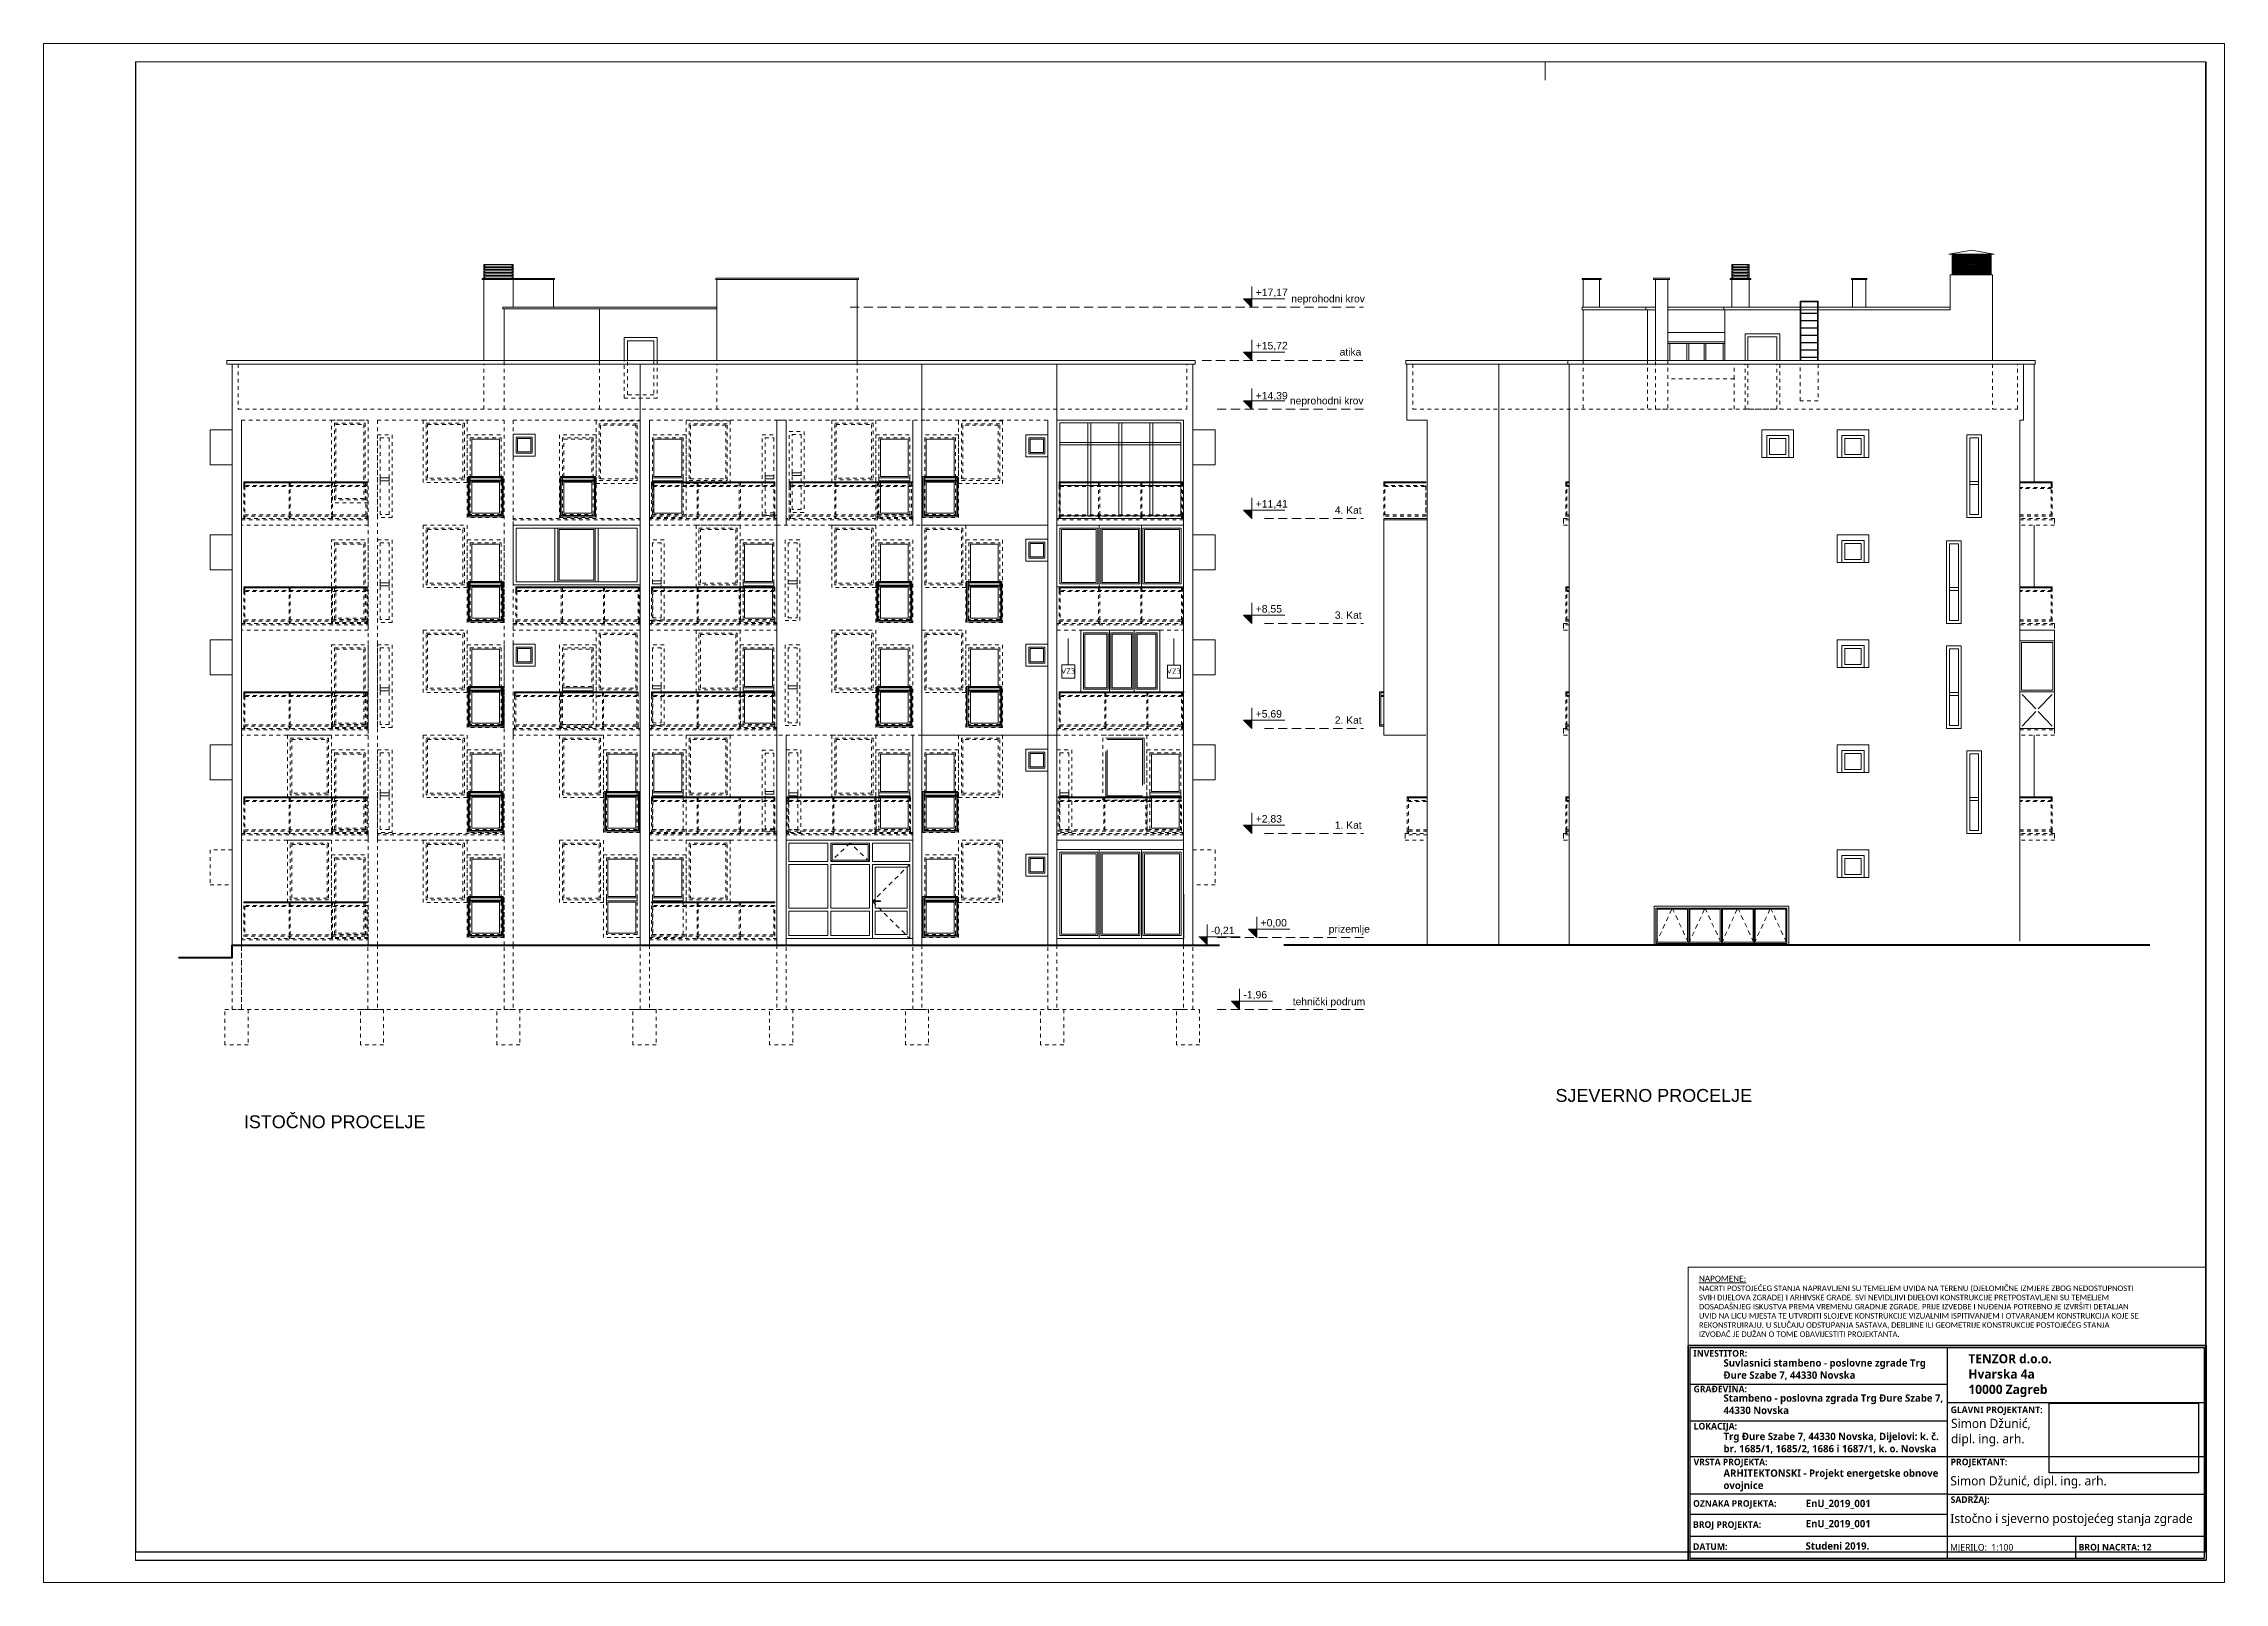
# Paper-space layout 'I i S proc_1_100' of a CAD drawing. Header units: millimetres. Extents: x -1 to 593, y 0 to 419.
# The model-space entities are those that its viewports show. They can reach past a viewport. Long polylines and large blocks are cut down to what shows.
import ezdxf
from ezdxf.enums import TextEntityAlignment as Align

# ---------------------------------------------------------------- set-up
doc = ezdxf.new("R2010")
doc.units = ezdxf.units.MM
for name, pattern in [('ACAD_ISO03W100', [30, 12, -18]), ('DASHED2', [0.375, 0.25, -0.125]), ('HIDDEN', [0.375, 0.25, -0.125])]:
    doc.linetypes.add(name, pattern=pattern)
doc.layers.get('0').update_dxf_attribs({"lineweight": 0})
for name, color, linetype, lineweight in [('05-podgled-tanko', 144, 'HIDDEN', 0), ('07-kote', 70, 'Continuous', 9), ('09-oznaka stavke', 1, 'Continuous', 0), ('5-TX', 113, 'Continuous', 5), ('_MV', 240, 'Continuous', 0), ('_SASTAVNICA', 7, 'Continuous', 0), ('FIZIKA', 4, 'Continuous', 30), ('konture', 7, 'Continuous', 30), ('sastavnica', 7, 'Continuous', 5)]:
    doc.layers.add(name, color=color, linetype=linetype, lineweight=lineweight)
doc.layers.add('Kucni_broj', color=2, linetype='Continuous', plot=False)
doc.layers.add('SAST_Linija sastavnice', color=255, linetype='Continuous', plot=False)
doc.layers.add('SAST_Tekst i Sastavnica', color=7, linetype='Continuous')
doc.styles.add('ARIAL', font='arial.ttf')
doc.styles.add('GENERATED_STYLE_1', font='arial.ttf')
doc.styles.add('isocpeur', font='isocpeur.ttf')
doc.styles.add('OPISI', font='swissl.ttf')
doc.styles.get("Standard").update_dxf_attribs({"font": 'arial.ttf', "height": 600})
doc.styles.add('tahoma10', font='tahoma.ttf', dxfattribs={"height": 2})
picture_1 = doc.add_image_def('image1.png', size_in_pixel=(240, 112))

psp = doc.layouts.new('I i S proc_1_100')

# ---------------------------------------------------------------- texts
at = {"layer": '_SASTAVNICA', "insert": (450.02, 75.25), "char_height": 1.6, "width": 120.2696, "attachment_point": 4}
psp.add_mtext('{\\fCalibri|b0|i0|c238|p34;\\LNAPOMENE: \\fCalibri|b1|i0|c238|p34;\\H0.93747x;\\l\\P\\fCalibri|b0|i0|c238|p34;NACRTI POSTOJEĆEG STANJA NAPRAVLJENI SU TEMELJEM UVIDA NA TERENU (DJELOMIČNE IZMJERE ZBOG NEDOSTUPNOSTI SVIH DIJELOVA ZGRADE) I ARHIVSKE GRAĐE. SVI NEVIDLJIVI DIJELOVI KONSTRUKCIJE PRETPOSTAVLJENI SU TEMELJEM DOSADAŠNJEG ISKUSTVA PREMA VREMENU GRADNJE ZGRADE. PRIJE IZVEDBE I NUĐENJA POTREBNO JE IZVRŠITI DETALJAN UVID NA LICU MJESTA TE UTVRDITI SLOJEVE KONSTRUKCIJE VIZUALNIM ISPITIVANJEM I OTVARANJEM KONSTRUKCIJA KOJE SE REKONSTRUIRAJU. U SLUČAJU ODSTUPANJA SASTAVA, DEBLJINE ILI GEOMETRIJE KONSTRUKCIJE POSTOJEĆEG STANJA IZVOĐAČ JE DUŽAN O TOME OBAVIJESTITI PROJEKTANTA.\\C7; }', dxfattribs=at)
at = {"layer": 'SAST_Tekst i Sastavnica', "attachment_point": 1, "style": 'OPISI'}
for s, insert, char_height, width in [('\\fSegoe UI Semibold|b0|i0;INVESTITOR:', (448.51, 63.35), 1.8, 18.3788), ('\\fSegoe UI Semibold|b0|i0|c238;GRAĐEVINA:', (448.57, 53.64), 1.8, 18.9026), ('{\\fSegoe UI Semilight|b1|i0|c238|p34;Stambeno - poslovna zgrada Trg Đure Szabe 7, 44330 Novska}', (456.71, 51.28), 2, 60.2044), ('\\fSegoe UI Semibold|b0|i0;GLAVNI PROJEKTANT:', (518.57, 47.98), 1.8, 29.1605), ('\\fSegoe UI Semibold|b0|i0;LOKACIJA:', (448.57, 43.51), 1.8, 18.9026), ('{\\fSegoe UI Semilight|b1|i0|c238|p34;Trg Đure Szabe 7, 44330 Novska, Dijelovi: k. č. br. 1685/1, 1685/2, 1686 i 1687/1, k. o. Novska}', (456.71, 40.83), 2, 60.2044), ('\\fSegoe UI Semibold|b0|i0;VRSTA PROJEKTA:', (448.57, 33.76), 1.8, 34.2514), ('\\fSegoe UI Semilight|b1|i0;ARHITEKTONSKI - Projekt energetske obnove ovojnice', (456.71, 30.83), 2, 58.8493), ('\\fSegoe UI Semibold|b0|i0;PROJEKTANT:', (518.57, 33.76), 1.8, 18.9026), ('\\fSegoe UI Semibold|b0|i0;SADRŽAJ:', (518.57, 23.51), 1.8, 18.9026), ('{\\fSegoe UI Semilight|b1|i0|c238|p34;EnU_2019_001}', (479.11, 22.57), 2, 40.0376), ('{\\fSegoe UI Semilight|b1|i0|c238|p34;EnU_2019_001}', (479.11, 17.07), 2, 40.0376), ('{\\fSegoe UI Semilight|b1|i0|c238|p34;Studeni 2019.}', (479.07, 11), 2, 40.0376)]:
    psp.add_mtext(s, dxfattribs=dict(at, insert=insert, char_height=char_height, width=width))
at = {"layer": 'SAST_Tekst i Sastavnica', "color": 1, "insert": (456.71, 60.86), "char_height": 2, "width": 60.2044, "attachment_point": 1, "style": 'OPISI'}
psp.add_mtext('{\\fSegoe UI Semilight|b1|i0|c238|p34;\\C256;Suvlasnici stambeno - poslovne zgrade Trg Đure Szabe 7, 44330 Novska}', dxfattribs=at)
at = {"layer": 'SAST_Tekst i Sastavnica', "char_height": 1.8, "attachment_point": 4, "style": 'ARIAL'}
for s, insert in [('\\fSegoe UI Semibold|b0|i0;OZNAKA PROJEKTA:', (448.42, 21.3)), ('\\fSegoe UI Semibold|b0|i0;BROJ PROJEKTA:', (448.42, 15.56)), ('\\fSegoe UI Semibold|b0|i0;DATUM:', (448.42, 9.8)), ('\\fSegoe UI Semilight|b0|i0;MJERILO:  1:100', (518.42, 9.39)), ('{\\fSegoe UI Semibold|b0|i0|c0|p34;BROJ NACRTA: \\fSegoe UI Semibold|b0|i0|c238|p34;12}', (553.42, 9.4))]:
    psp.add_mtext(s, dxfattribs=dict(at, insert=insert))
at = {"layer": 'sastavnica', "insert": (520.02, 56.39), "char_height": 2.5, "width": 54.0003, "attachment_point": 4}
psp.add_mtext('\\fSegoe UI Semibold|b1|i0;    TENZOR d.o.o.\\P    Hvarska 4a\\P    10000 Zagreb', dxfattribs=at)
at = {"layer": 'sastavnica', "char_height": 2.5, "attachment_point": 4, "style": 'ARIAL'}
for s, insert, width in [('{\\fSegoe UI Semilight|b0|i0|c238|p34;Simon Džunić, \\Pdipl. ing. arh.}', (518.68, 40.87), 47.5), ('\\fSegoe UI Semilight|b0|i0|c238;Simon Džunić, dipl. ing. arh.', (518.49, 27.32), 47.5), ('{\\fSegoe UI Semilight|b0|i0|c238|p34;Istočno i sjeverno postojećeg stanja zgrade }', (518.49, 17.07), 70.0559)]:
    psp.add_mtext(s, dxfattribs=dict(at, insert=insert, width=width))

msp = doc.modelspace()

# ---------------------------------------------------------------- texts
at = {"char_height": 35, "attachment_point": 1, "style": 'tahoma10'}
for s, width, insert in [('{\\fArial|b0|i0|c238|p34;SJEVERNO PROCELJE}', 949.1551, (217836.09, -227916.98)), ('{\\fArial|b0|i0|c238|p34;ISTOČNO PROCELJE}', 736.253, (214263.93, -227988.73))]:
    msp.add_mtext_dynamic_manual_height_columns(s, width=width, gutter_width=10, heights=[0], dxfattribs=dict(at, insert=insert))
at = {"layer": '07-kote', "char_height": 20.25, "width": 2974.003, "attachment_point": 4, "style": 'GENERATED_STYLE_1'}
for s, insert in [('{\\fArial|b0|i0|c238|p34;+17,}17', (217019.61, -225748.99)), ('{\\fArial|b0|i0|c238|p34;+15,}72', (217019.61, -225893.99)), ('{\\fArial|b0|i0|c238|p34;+14,}39', (217019.61, -226030.38)), ('{\\fArial|b0|i0|c238|p34;+11,}41', (217019.61, -226324.99)), ('{\\fArial|b0|i0|c238|p34;+8,}55', (217019.61, -226610.99)), ('{\\fArial|b0|i0|c238|p34;+5,}69', (217019.61, -226896.99)), ('{\\fArial|b0|i0|c238|p34;+2,}83', (217019.61, -227182.99)), ('{\\fArial|b0|i0|c238|p34;+0,}00', (217032.97, -227465.99)), ('{\\fArial|b0|i0|c238|p34;-0,}21', (216897.41, -227486.99)), ('{\\fArial|b0|i0|c238|p34;-1,}96', (216986.13, -227661.99))]:
    msp.add_mtext(s, dxfattribs=dict(at, insert=insert))
at = {"layer": '07-kote', "linetype": 'DASHED2', "char_height": 20, "style": 'tahoma10'}
for s, width, insert, attachment_point in [('{\\fArial|b0|i0|c238|p34;neprohodni krov}', 728.1474, (217116.68, -225754.15), 1), ('{\\fArial|b0|i0|c238|p34;atika}', 728.1474, (217248.25, -225899.15), 1), ('{\\fArial|b0|i0|c238|p34;neprohodni krov}', 728.1474, (217112.94, -226032.15), 1), ('{\\fArial|b0|i0|c238|p34;4. Kat }', 87.101, (217235.14, -226330.15), 1), ('{\\fArial|b0|i0|c238|p34;3. Kat }', 87.101, (217235.14, -226616.15), 1), ('{\\fArial|b0|i0|c238|p34;2. Kat }', 87.101, (217235.14, -226902.15), 1), ('{\\fArial|b0|i0|c238|p34;1. Kat }', 87.101, (217235.14, -227188.15), 1), ('{\\fArial|b0|i0|c238|p34;prizemlje }', 87.101, (217218.62, -227471.15), 1), ('{\\fArial|b0|i0|c238|p34;tehnički podrum}', 221.7809, (217317.83, -227668.75), 3)]:
    msp.add_mtext_dynamic_manual_height_columns(s, width=width, gutter_width=10, heights=[0], dxfattribs=dict(at, insert=insert, attachment_point=attachment_point))

# ---------------------------------------------------------------- blocks, each defined once
blk = doc.blocks.new('*U511')
at = {"ltscale": 0.1}
blk.add_line((0, 0.5), (0, 1), dxfattribs=at)
blk.add_lwpolyline([(0.125, 0.25), (-0.125, 0.25), (-0.125, 0.5), (0.125, 0.5)], close=True, dxfattribs=at)
at = {"style": 'isocpeur'}
blk.add_attdef('sl', text='', height=0.1, dxfattribs=at).set_placement((0.005, 0.334), align=Align.CENTER)

# ---------------------------------------------------------------- hatches: boundary and pattern name
at = {"layer": '05-podgled-tanko', "linetype": 'ByBlock', "ltscale": 5}
h = msp.add_hatch(dxfattribs=at)
h.set_pattern_fill('ANSI37', color=256)
h.set_pattern_definition([(45, (11337.017, -13346.2995), (-2.24506403, 2.24506403), []), (135, (11337.017, -13346.2995), (-2.24506403, -2.24506403), [])])
h.paths.add_polyline_path([(219019.68, -225696.27), (218919.01, -225696.27), (218919.01, -225647.6), (219019.68, -225647.6)])
at = {"layer": '07-kote'}
h = msp.add_hatch(color=7, dxfattribs=at)
h.dxf.hatch_style = 1
h.paths.add_polyline_path([(217009.25, -225764.77), (216986.75, -225764.77), (217009.25, -225787.27)])
h = msp.add_hatch(color=7, dxfattribs=at)
h.dxf.hatch_style = 1
h.paths.add_polyline_path([(217009.25, -225909.77), (216986.75, -225909.77), (217009.25, -225932.27)])
h = msp.add_hatch(color=7, dxfattribs=at)
h.dxf.hatch_style = 1
h.paths.add_polyline_path([(217009.25, -226042.77), (216986.75, -226042.77), (217009.25, -226065.27)])
h = msp.add_hatch(color=7, dxfattribs=at)
h.dxf.hatch_style = 1
h.paths.add_polyline_path([(217009.25, -226340.77), (216986.75, -226340.77), (217009.25, -226363.27)])
h = msp.add_hatch(color=7, dxfattribs=at)
h.dxf.hatch_style = 1
h.paths.add_polyline_path([(217009.25, -226626.77), (216986.75, -226626.77), (217009.25, -226649.27)])
h = msp.add_hatch(color=7, dxfattribs=at)
h.dxf.hatch_style = 1
h.paths.add_polyline_path([(217009.25, -226912.77), (216986.75, -226912.77), (217009.25, -226935.27)])
h = msp.add_hatch(color=7, dxfattribs=at)
h.dxf.hatch_style = 1
h.paths.add_polyline_path([(217009.25, -227198.77), (216986.75, -227198.77), (217009.25, -227221.27)])
h = msp.add_hatch(color=7, dxfattribs=at)
h.dxf.hatch_style = 1
h.paths.add_polyline_path([(216887.04, -227502.77), (216864.54, -227502.77), (216887.04, -227525.27)])
h = msp.add_hatch(color=7, dxfattribs=at)
h.dxf.hatch_style = 1
h.paths.add_polyline_path([(217022.6, -227481.77), (217000.1, -227481.77), (217022.6, -227504.27)])
h = msp.add_hatch(color=7, dxfattribs=at)
h.dxf.hatch_style = 1
h.paths.add_polyline_path([(216975.76, -227677.77), (216953.26, -227677.77), (216975.76, -227700.27)])

# ---------------------------------------------------------------- linework, layer by layer
at = {"layer": '05-podgled-tanko', "linetype": 'ByBlock', "ltscale": 5}
for points in [[(214997.43, -225671.22), (214917.43, -225671.22), (214917.43, -225672.31), (214997.43, -225672.31)], [(214917.43, -225672.31), (214920.41, -225672.31), (214920.41, -225677.13), (214917.43, -225677.13)], [(214997.43, -225677.13), (214917.43, -225677.13), (214917.43, -225680.34), (214997.43, -225680.34)], [(214917.43, -225680.34), (214920.41, -225680.34), (214920.41, -225685.17), (214917.43, -225685.17)], [(214997.43, -225685.17), (214917.43, -225685.17), (214917.43, -225688.38), (214997.43, -225688.38)], [(214917.43, -225688.38), (214920.41, -225688.38), (214920.41, -225693.2), (214917.43, -225693.2)], [(214997.43, -225672.31), (214994.45, -225672.31), (214994.45, -225677.13), (214997.43, -225677.13)], [(214997.43, -225680.34), (214994.45, -225680.34), (214994.45, -225685.17), (214997.43, -225685.17)], [(214997.43, -225688.38), (214994.45, -225688.38), (214994.45, -225693.2), (214997.43, -225693.2)], [(218363.34, -225671.22), (218316.34, -225671.22), (218316.34, -225672.31), (218363.34, -225672.31)], [(218316.34, -225672.31), (218319.32, -225672.31), (218319.32, -225677.13), (218316.34, -225677.13)], [(218363.34, -225677.13), (218316.34, -225677.13), (218316.34, -225680.34), (218363.34, -225680.34)], [(218316.34, -225680.34), (218319.32, -225680.34), (218319.32, -225685.17), (218316.34, -225685.17)], [(218363.34, -225685.17), (218316.34, -225685.17), (218316.34, -225688.38), (218363.34, -225688.38)], [(218316.34, -225688.38), (218319.32, -225688.38), (218319.32, -225693.2), (218316.34, -225693.2)], [(218363.34, -225672.31), (218360.36, -225672.31), (218360.36, -225677.13), (218363.34, -225677.13)], [(218363.34, -225680.34), (218360.36, -225680.34), (218360.36, -225685.17), (218363.34, -225685.17)], [(218363.34, -225688.38), (218360.36, -225688.38), (218360.36, -225693.2), (218363.34, -225693.2)], [(219030.49, -225642.94), (218907.5, -225642.94), (218907.5, -225642.94), (218968.99, -225632.43), (219030.49, -225642.94)], [(219022.68, -225699.27), (218916.01, -225699.27), (218916.01, -225644.6), (219022.68, -225644.6)], [(219019.68, -225696.27), (218919.01, -225696.27), (218919.01, -225647.6), (219019.68, -225647.6)], [(214994.3, -225709.27), (214913.16, -225709.27), (214913.16, -225712.36), (214994.3, -225712.36)], [(214997.43, -225693.2), (214917.43, -225693.2), (214917.43, -225696.41), (214997.43, -225696.41)], [(214917.43, -225696.41), (214920.41, -225696.41), (214920.41, -225701.24), (214917.43, -225701.24)], [(214997.43, -225701.24), (214917.43, -225701.24), (214917.43, -225704.45), (214997.43, -225704.45)], [(214917.43, -225704.45), (214920.41, -225704.45), (214920.41, -225709.27), (214917.43, -225709.27)], [(214994.3, -225709.27), (215109.69, -225709.27), (215109.69, -225712.36), (214994.3, -225712.36)], [(214997.43, -225696.41), (214994.45, -225696.41), (214994.45, -225701.24), (214997.43, -225701.24)], [(214997.43, -225704.45), (214994.45, -225704.45), (214994.45, -225709.27), (214997.43, -225709.27)], [(214997.43, -225787.27), (215107.43, -225787.27), (215107.43, -225712.36), (214997.43, -225712.36)], [(215549.43, -225708.35), (215937.43, -225708.35), (215937.43, -225712.36), (215549.43, -225712.36)], [(217960.18, -225709.27), (217908.32, -225709.27), (217908.32, -225712.36), (217960.18, -225712.36)], [(217911.34, -225787.27), (217956.34, -225787.27), (217956.34, -225712.36), (217911.34, -225712.36)], [(218103.31, -225712.36), (218146.13, -225712.36), (218146.13, -225708.35), (218103.31, -225708.35)], [(218368.24, -225709.27), (218312.06, -225709.27), (218312.06, -225712.36), (218368.24, -225712.36)], [(218363.34, -225693.2), (218316.34, -225693.2), (218316.34, -225696.41), (218363.34, -225696.41)], [(218316.34, -225696.41), (218319.32, -225696.41), (218319.32, -225701.24), (218316.34, -225701.24)], [(218363.34, -225701.24), (218316.34, -225701.24), (218316.34, -225704.45), (218363.34, -225704.45)], [(218316.34, -225704.45), (218319.32, -225704.45), (218319.32, -225709.27), (218316.34, -225709.27)], [(218363.34, -225696.41), (218360.36, -225696.41), (218360.36, -225701.24), (218363.34, -225701.24)], [(218363.34, -225704.45), (218360.36, -225704.45), (218360.36, -225709.27), (218363.34, -225709.27)], [(218684.44, -225709.27), (218642.61, -225709.27), (218642.61, -225712.36), (218684.44, -225712.36)], [(218645.34, -225787.27), (218681.34, -225787.27), (218681.34, -225712.36), (218645.34, -225712.36)], [(218504.63, -225803.75), (218549.21, -225803.75), (218549.21, -225804.47), (218504.63, -225804.47)], [(218504.63, -225823.75), (218549.21, -225823.75), (218549.21, -225824.47), (218504.63, -225824.47)], [(218504.63, -225843.75), (218549.21, -225843.75), (218549.21, -225844.47), (218504.63, -225844.47)], [(218504.63, -225863.75), (218549.21, -225863.75), (218549.21, -225864.47), (218504.63, -225864.47)], [(218142.34, -225886.77), (218142.34, -225932.27), (218147.34, -225932.27), (218147.34, -225886.77)], [(218193.97, -225886.77), (218193.97, -225932.27), (218198.97, -225932.27), (218198.97, -225886.77)], [(218245.71, -225886.77), (218245.71, -225932.27), (218240.71, -225932.27), (218240.71, -225886.77)], [(218297.34, -225886.77), (218297.34, -225932.27), (218292.34, -225932.27), (218292.34, -225886.77)], [(218504.63, -225883.75), (218549.21, -225883.75), (218549.21, -225884.47), (218504.63, -225884.47)], [(218504.63, -225903.75), (218549.21, -225903.75), (218549.21, -225904.47), (218504.63, -225904.47)], [(218504.63, -225923.75), (218549.21, -225923.75), (218549.21, -225924.47), (218504.63, -225924.47)], [(216854.4, -225932.27), (214217.43, -225932.27), (214217.43, -225942.27), (216854.4, -225942.27)], [(217870.07, -225932.27), (217428.08, -225932.27), (217428.08, -225942.27), (217870.07, -225942.27)], [(219142.16, -225932.27), (217870.07, -225932.27), (217870.07, -225942.27), (219142.16, -225942.27)], [(214232.43, -226216.77), (214171.81, -226216.77), (214171.81, -226121.77), (214232.43, -226121.77)], [(216848.43, -226216.77), (216909.06, -226216.77), (216909.06, -226121.77), (216848.43, -226121.77)], [(218411.34, -226136.77), (218411.34, -226196.77), (218398.34, -226196.77), (218398.34, -226121.77), (218484.34, -226121.77), (218484.34, -226196.77), (218471.34, -226196.77), (218471.34, -226136.77)], [(218411.34, -226136.77), (218471.34, -226136.77), (218471.34, -226196.77), (218411.34, -226196.77)], [(218419.34, -226144.77), (218463.34, -226144.77), (218463.34, -226188.77), (218419.34, -226188.77)], [(218616.34, -226136.77), (218616.34, -226196.77), (218603.34, -226196.77), (218603.34, -226121.77), (218689.34, -226121.77), (218689.34, -226196.77), (218676.34, -226196.77), (218676.34, -226136.77)], [(218616.34, -226136.77), (218676.34, -226136.77), (218676.34, -226196.77), (218616.34, -226196.77)], [(218624.34, -226144.77), (218668.34, -226144.77), (218668.34, -226188.77), (218624.34, -226188.77)], [(218988.34, -226352.27), (218988.34, -226143.27), (218964.34, -226143.27), (218964.34, -226352.27)], [(214263.43, -226263.27), (214599.43, -226263.27), (214599.43, -226266.27), (214263.43, -226266.27)], [(214266.43, -226273.27), (214263.43, -226273.27), (214263.43, -226266.27), (214266.43, -226266.27)], [(214596.43, -226273.27), (214599.43, -226273.27), (214599.43, -226266.27), (214596.43, -226266.27)], [(215374.43, -226263.27), (215710.43, -226263.27), (215710.43, -226266.27), (215374.43, -226266.27)], [(215377.43, -226273.27), (215374.43, -226273.27), (215374.43, -226266.27), (215377.43, -226266.27)], [(215707.43, -226273.27), (215710.43, -226273.27), (215710.43, -226266.27), (215707.43, -226266.27)], [(215749.43, -226263.27), (216085.43, -226263.27), (216085.43, -226266.27), (215749.43, -226266.27)], [(215752.43, -226273.27), (215749.43, -226273.27), (215749.43, -226266.27), (215752.43, -226266.27)], [(216082.43, -226273.27), (216085.43, -226273.27), (216085.43, -226266.27), (216082.43, -226266.27)], [(216484.43, -226263.27), (216820.43, -226263.27), (216820.43, -226266.27), (216484.43, -226266.27)], [(216487.43, -226273.27), (216484.43, -226273.27), (216484.43, -226266.27), (216487.43, -226266.27)], [(216817.43, -226273.27), (216820.43, -226273.27), (216820.43, -226266.27), (216817.43, -226266.27)], [(217483.34, -226266.27), (217368.34, -226266.27), (217368.34, -226263.27), (217483.34, -226263.27)], [(217371.34, -226273.27), (217368.34, -226273.27), (217368.34, -226266.27), (217371.34, -226266.27)], [(217873.34, -226266.27), (217864.34, -226266.27), (217864.34, -226263.27), (217873.34, -226263.27)], [(217867.34, -226273.27), (217864.34, -226273.27), (217864.34, -226266.27), (217867.34, -226266.27)], [(218988.34, -226270.27), (218964.34, -226270.27), (218964.34, -226262.27), (218988.34, -226262.27)], [(219100.34, -226266.27), (219189.2, -226266.27), (219189.2, -226263.27), (219100.34, -226263.27)], [(219186.2, -226278.27), (219189.2, -226278.27), (219189.2, -226266.27), (219186.2, -226266.27)], [(214266.43, -226363.27), (214263.43, -226363.27), (214263.43, -226356.27), (214266.43, -226356.27)], [(214390.29, -226363.27), (214387.29, -226363.27), (214387.29, -226356.27), (214390.29, -226356.27)], [(214505.29, -226363.27), (214502.29, -226363.27), (214502.29, -226356.27), (214505.29, -226356.27)], [(214596.43, -226363.27), (214599.43, -226363.27), (214599.43, -226356.27), (214596.43, -226356.27)], [(215377.43, -226363.27), (215374.43, -226363.27), (215374.43, -226356.27), (215377.43, -226356.27)], [(215501.29, -226363.27), (215498.29, -226363.27), (215498.29, -226356.27), (215501.29, -226356.27)], [(215616.29, -226363.27), (215613.29, -226363.27), (215613.29, -226356.27), (215616.29, -226356.27)], [(215707.43, -226363.27), (215710.43, -226363.27), (215710.43, -226356.27), (215707.43, -226356.27)], [(215752.43, -226363.27), (215749.43, -226363.27), (215749.43, -226356.27), (215752.43, -226356.27)], [(215876.29, -226363.27), (215873.29, -226363.27), (215873.29, -226356.27), (215876.29, -226356.27)], [(215991.29, -226363.27), (215988.29, -226363.27), (215988.29, -226356.27), (215991.29, -226356.27)], [(216082.43, -226363.27), (216085.43, -226363.27), (216085.43, -226356.27), (216082.43, -226356.27)], [(216487.43, -226363.27), (216484.43, -226363.27), (216484.43, -226356.27), (216487.43, -226356.27)], [(216594.93, -226363.27), (216591.93, -226363.27), (216591.93, -226356.27), (216594.93, -226356.27)], [(216709.93, -226363.27), (216706.93, -226363.27), (216706.93, -226356.27), (216709.93, -226356.27)], [(216817.43, -226363.27), (216820.43, -226363.27), (216820.43, -226356.27), (216817.43, -226356.27)], [(217368.34, -226366.27), (217486.34, -226366.27), (217486.34, -226363.27), (217368.34, -226363.27)], [(214232.43, -226502.77), (214171.81, -226502.77), (214171.81, -226407.77), (214232.43, -226407.77)], [(216848.43, -226502.77), (216909.06, -226502.77), (216909.06, -226407.77), (216848.43, -226407.77)], [(218616.34, -226422.77), (218616.34, -226482.77), (218603.34, -226482.77), (218603.34, -226407.77), (218689.34, -226407.77), (218689.34, -226482.77), (218676.34, -226482.77), (218676.34, -226422.77)], [(218616.34, -226422.77), (218676.34, -226422.77), (218676.34, -226482.77), (218616.34, -226482.77)], [(218624.34, -226430.77), (218668.34, -226430.77), (218668.34, -226474.77), (218624.34, -226474.77)], [(218933.34, -226641.27), (218933.34, -226432.27), (218909.34, -226432.27), (218909.34, -226641.27)], [(214263.43, -226549.27), (214599.43, -226549.27), (214599.43, -226552.27), (214263.43, -226552.27)], [(214266.43, -226559.27), (214263.43, -226559.27), (214263.43, -226552.27), (214266.43, -226552.27)], [(214596.43, -226559.27), (214599.43, -226559.27), (214599.43, -226552.27), (214596.43, -226552.27)], [(215004.43, -226549.27), (215340.43, -226549.27), (215340.43, -226552.27), (215004.43, -226552.27)], [(215007.43, -226559.27), (215004.43, -226559.27), (215004.43, -226552.27), (215007.43, -226552.27)], [(215337.43, -226559.27), (215340.43, -226559.27), (215340.43, -226552.27), (215337.43, -226552.27)], [(215374.43, -226549.27), (215710.43, -226549.27), (215710.43, -226552.27), (215374.43, -226552.27)], [(215377.43, -226559.27), (215374.43, -226559.27), (215374.43, -226552.27), (215377.43, -226552.27)], [(215707.43, -226559.27), (215710.43, -226559.27), (215710.43, -226552.27), (215707.43, -226552.27)], [(216484.43, -226549.27), (216820.43, -226549.27), (216820.43, -226552.27), (216484.43, -226552.27)], [(216487.43, -226559.27), (216484.43, -226559.27), (216484.43, -226552.27), (216487.43, -226552.27)], [(216817.43, -226559.27), (216820.43, -226559.27), (216820.43, -226552.27), (216817.43, -226552.27)], [(217873.34, -226552.27), (217864.34, -226552.27), (217864.34, -226549.27), (217873.34, -226549.27)], [(217867.34, -226559.27), (217864.34, -226559.27), (217864.34, -226552.27), (217867.34, -226552.27)], [(218933.34, -226559.27), (218909.34, -226559.27), (218909.34, -226551.27), (218933.34, -226551.27)], [(219100.34, -226552.27), (219189.2, -226552.27), (219189.2, -226549.27), (219100.34, -226549.27)], [(219186.2, -226559.27), (219189.2, -226559.27), (219189.2, -226552.27), (219186.2, -226552.27)], [(214232.43, -226788.77), (214171.81, -226788.77), (214171.81, -226693.77), (214232.43, -226693.77)], [(214266.43, -226649.27), (214263.43, -226649.27), (214263.43, -226642.27), (214266.43, -226642.27)], [(214390.29, -226649.27), (214387.29, -226649.27), (214387.29, -226642.27), (214390.29, -226642.27)], [(214505.29, -226649.27), (214502.29, -226649.27), (214502.29, -226642.27), (214505.29, -226642.27)], [(214596.43, -226649.27), (214599.43, -226649.27), (214599.43, -226642.27), (214596.43, -226642.27)], [(215007.43, -226649.27), (215004.43, -226649.27), (215004.43, -226642.27), (215007.43, -226642.27)], [(215131.29, -226649.27), (215128.29, -226649.27), (215128.29, -226642.27), (215131.29, -226642.27)], [(215246.29, -226649.27), (215243.29, -226649.27), (215243.29, -226642.27), (215246.29, -226642.27)], [(215337.43, -226649.27), (215340.43, -226649.27), (215340.43, -226642.27), (215337.43, -226642.27)], [(215377.43, -226649.27), (215374.43, -226649.27), (215374.43, -226642.27), (215377.43, -226642.27)], [(215501.29, -226649.27), (215498.29, -226649.27), (215498.29, -226642.27), (215501.29, -226642.27)], [(215616.29, -226649.27), (215613.29, -226649.27), (215613.29, -226642.27), (215616.29, -226642.27)], [(215707.43, -226649.27), (215710.43, -226649.27), (215710.43, -226642.27), (215707.43, -226642.27)], [(216487.43, -226649.27), (216484.43, -226649.27), (216484.43, -226642.27), (216487.43, -226642.27)], [(216594.93, -226649.27), (216591.93, -226649.27), (216591.93, -226642.27), (216594.93, -226642.27)], [(216709.93, -226649.27), (216706.93, -226649.27), (216706.93, -226642.27), (216709.93, -226642.27)], [(216817.43, -226649.27), (216820.43, -226649.27), (216820.43, -226642.27), (216817.43, -226642.27)], [(216848.43, -226788.77), (216909.06, -226788.77), (216909.06, -226693.77), (216848.43, -226693.77)], [(218616.34, -226708.77), (218616.34, -226768.77), (218603.34, -226768.77), (218603.34, -226693.77), (218689.34, -226693.77), (218689.34, -226768.77), (218676.34, -226768.77), (218676.34, -226708.77)], [(219195.2, -226667.27), (219100.34, -226667.27), (219100.34, -226695.85), (219195.2, -226695.85)], [(218616.34, -226708.77), (218676.34, -226708.77), (218676.34, -226768.77), (218616.34, -226768.77)], [(218624.34, -226716.77), (218668.34, -226716.77), (218668.34, -226760.77), (218624.34, -226760.77)], [(218933.34, -226927.27), (218933.34, -226718.27), (218909.34, -226718.27), (218909.34, -226927.27)], [(214263.43, -226835.27), (214599.43, -226835.27), (214599.43, -226838.27), (214263.43, -226838.27)], [(214266.43, -226845.27), (214263.43, -226845.27), (214263.43, -226838.27), (214266.43, -226838.27)], [(214596.43, -226845.27), (214599.43, -226845.27), (214599.43, -226838.27), (214596.43, -226838.27)], [(215001.43, -226835.27), (215337.43, -226835.27), (215337.43, -226838.27), (215001.43, -226838.27)], [(215004.43, -226845.27), (215001.43, -226845.27), (215001.43, -226838.27), (215004.43, -226838.27)], [(215334.43, -226845.27), (215337.43, -226845.27), (215337.43, -226838.27), (215334.43, -226838.27)], [(215374.43, -226835.27), (215710.43, -226835.27), (215710.43, -226838.27), (215374.43, -226838.27)], [(215377.43, -226845.27), (215374.43, -226845.27), (215374.43, -226838.27), (215377.43, -226838.27)], [(215707.43, -226845.27), (215710.43, -226845.27), (215710.43, -226838.27), (215707.43, -226838.27)], [(216484.43, -226835.27), (216820.43, -226835.27), (216820.43, -226838.27), (216484.43, -226838.27)], [(216487.43, -226845.27), (216484.43, -226845.27), (216484.43, -226838.27), (216487.43, -226838.27)], [(216817.43, -226845.27), (216820.43, -226845.27), (216820.43, -226838.27), (216817.43, -226838.27)], [(217360.21, -226928.27), (217357.21, -226928.27), (217357.21, -226835.27), (217360.21, -226835.27)], [(217368.34, -226838.27), (217360.21, -226838.27), (217360.21, -226835.27), (217368.34, -226835.27)], [(217368.34, -226848.27), (217360.21, -226848.27), (217360.21, -226845.27), (217368.34, -226845.27)], [(217873.34, -226838.27), (217864.34, -226838.27), (217864.34, -226835.27), (217873.34, -226835.27)], [(217867.34, -226845.27), (217864.34, -226845.27), (217864.34, -226838.27), (217867.34, -226838.27)], [(218933.34, -226845.27), (218909.34, -226845.27), (218909.34, -226837.27), (218933.34, -226837.27)], [(214266.43, -226935.27), (214263.43, -226935.27), (214263.43, -226928.27), (214266.43, -226928.27)], [(214390.29, -226935.27), (214387.29, -226935.27), (214387.29, -226928.27), (214390.29, -226928.27)], [(214505.29, -226935.27), (214502.29, -226935.27), (214502.29, -226928.27), (214505.29, -226928.27)], [(214596.43, -226935.27), (214599.43, -226935.27), (214599.43, -226928.27), (214596.43, -226928.27)], [(215004.43, -226935.27), (215001.43, -226935.27), (215001.43, -226928.27), (215004.43, -226928.27)], [(215128.29, -226935.27), (215125.29, -226935.27), (215125.29, -226928.27), (215128.29, -226928.27)], [(215243.29, -226935.27), (215240.29, -226935.27), (215240.29, -226928.27), (215243.29, -226928.27)], [(215334.43, -226935.27), (215337.43, -226935.27), (215337.43, -226928.27), (215334.43, -226928.27)], [(215377.43, -226935.27), (215374.43, -226935.27), (215374.43, -226928.27), (215377.43, -226928.27)], [(215501.29, -226935.27), (215498.29, -226935.27), (215498.29, -226928.27), (215501.29, -226928.27)], [(215616.29, -226935.27), (215613.29, -226935.27), (215613.29, -226928.27), (215616.29, -226928.27)], [(215707.43, -226935.27), (215710.43, -226935.27), (215710.43, -226928.27), (215707.43, -226928.27)], [(216487.43, -226935.27), (216484.43, -226935.27), (216484.43, -226928.27), (216487.43, -226928.27)], [(216611.29, -226935.27), (216608.29, -226935.27), (216608.29, -226928.27), (216611.29, -226928.27)], [(216726.29, -226935.27), (216723.29, -226935.27), (216723.29, -226928.27), (216726.29, -226928.27)], [(216817.43, -226935.27), (216820.43, -226935.27), (216820.43, -226928.27), (216817.43, -226928.27)], [(217368.34, -226925.27), (217360.21, -226925.27), (217360.21, -226928.27), (217368.34, -226928.27)], [(217867.34, -226928.27), (217864.34, -226928.27), (217864.34, -226935.27), (217867.34, -226935.27)], [(214232.43, -227074.77), (214171.81, -227074.77), (214171.81, -226979.77), (214232.43, -226979.77)], [(216848.43, -227074.77), (216909.06, -227074.77), (216909.06, -226979.77), (216848.43, -226979.77)], [(218616.34, -226994.77), (218616.34, -227054.77), (218603.34, -227054.77), (218603.34, -226979.77), (218689.34, -226979.77), (218689.34, -227054.77), (218676.34, -227054.77), (218676.34, -226994.77)], [(218616.34, -226994.77), (218676.34, -226994.77), (218676.34, -227054.77), (218616.34, -227054.77)], [(218624.34, -227002.77), (218668.34, -227002.77), (218668.34, -227046.77), (218624.34, -227046.77)], [(218988.34, -227213.27), (218988.34, -227004.27), (218964.34, -227004.27), (218964.34, -227213.27)], [(214263.43, -227121.27), (214599.43, -227121.27), (214599.43, -227124.27), (214263.43, -227124.27)], [(214266.43, -227131.27), (214263.43, -227131.27), (214263.43, -227124.27), (214266.43, -227124.27)], [(214596.43, -227131.27), (214599.43, -227131.27), (214599.43, -227124.27), (214596.43, -227124.27)], [(215374.43, -227121.27), (215710.43, -227121.27), (215710.43, -227124.27), (215374.43, -227124.27)], [(215377.43, -227131.27), (215374.43, -227131.27), (215374.43, -227124.27), (215377.43, -227124.27)], [(215707.43, -227131.27), (215710.43, -227131.27), (215710.43, -227124.27), (215707.43, -227124.27)], [(215743.84, -227121.27), (216079.84, -227121.27), (216079.84, -227124.27), (215743.84, -227124.27)], [(215746.84, -227131.27), (215743.84, -227131.27), (215743.84, -227124.27), (215746.84, -227124.27)], [(216076.84, -227131.27), (216079.84, -227131.27), (216079.84, -227124.27), (216076.84, -227124.27)], [(216481.84, -227121.27), (216817.84, -227121.27), (216817.84, -227124.27), (216481.84, -227124.27)], [(217486.34, -227124.27), (217432.34, -227124.27), (217432.34, -227121.27), (217486.34, -227121.27)], [(217435.34, -227131.27), (217432.34, -227131.27), (217432.34, -227124.27), (217435.34, -227124.27)], [(217873.34, -227124.27), (217864.34, -227124.27), (217864.34, -227121.27), (217873.34, -227121.27)], [(217867.34, -227131.27), (217864.34, -227131.27), (217864.34, -227124.27), (217867.34, -227124.27)], [(218988.34, -227131.27), (218964.34, -227131.27), (218964.34, -227123.27), (218988.34, -227123.27)], [(219100.34, -227124.27), (219189.2, -227124.27), (219189.2, -227121.27), (219100.34, -227121.27)], [(219186.2, -227131.27), (219189.2, -227131.27), (219189.2, -227124.27), (219186.2, -227124.27)], [(214266.43, -227221.27), (214263.43, -227221.27), (214263.43, -227214.27), (214266.43, -227214.27)], [(214390.29, -227221.27), (214387.29, -227221.27), (214387.29, -227214.27), (214390.29, -227214.27)], [(214505.29, -227221.27), (214502.29, -227221.27), (214502.29, -227214.27), (214505.29, -227214.27)], [(214596.43, -227221.27), (214599.43, -227221.27), (214599.43, -227214.27), (214596.43, -227214.27)], [(215377.43, -227221.27), (215374.43, -227221.27), (215374.43, -227214.27), (215377.43, -227214.27)], [(215501.29, -227221.27), (215498.29, -227221.27), (215498.29, -227214.27), (215501.29, -227214.27)], [(215616.29, -227221.27), (215613.29, -227221.27), (215613.29, -227214.27), (215616.29, -227214.27)], [(215707.43, -227221.27), (215710.43, -227221.27), (215710.43, -227214.27), (215707.43, -227214.27)], [(215746.84, -227221.27), (215743.84, -227221.27), (215743.84, -227214.27), (215746.84, -227214.27)], [(215870.7, -227221.27), (215867.7, -227221.27), (215867.7, -227214.27), (215870.7, -227214.27)], [(215985.7, -227221.27), (215982.7, -227221.27), (215982.7, -227214.27), (215985.7, -227214.27)], [(216076.84, -227221.27), (216079.84, -227221.27), (216079.84, -227214.27), (216076.84, -227214.27)], [(217435.34, -227214.27), (217432.34, -227214.27), (217432.34, -227221.27), (217435.34, -227221.27)], [(217867.34, -227214.27), (217864.34, -227214.27), (217864.34, -227221.27), (217867.34, -227221.27)], [(219186.2, -227214.27), (219189.2, -227214.27), (219189.2, -227221.27), (219186.2, -227221.27)], [(215854.21, -227297.3), (215748.41, -227297.3), (215748.41, -227247.27), (215854.2, -227247.27)], [(215854.2, -227247.27), (215748.41, -227247.27), (215748.41, -227297.3), (215854.21, -227297.3)], [(215968, -227297.3), (215862.21, -227297.3), (215862.2, -227247.27), (215968, -227247.27)], [(215968, -227247.27), (215862.2, -227247.27), (215862.21, -227297.3), (215968, -227297.3)], [(215964, -227251.27), (215866.2, -227251.27), (215866.21, -227293.3), (215964, -227293.3)], [(216077.41, -227297.3), (215976, -227297.3), (215976, -227247.27), (216077.4, -227247.27)], [(216077.41, -227297.3), (215976, -227297.3), (215976, -227247.27), (216077.4, -227247.27)], [(216478.43, -227264.27), (216823.43, -227264.27), (216823.43, -227239.27), (216478.43, -227239.27)], [(216478.43, -227264.27), (216593.43, -227264.27), (216593.44, -227507.29), (216478.44, -227507.29)], [(216486.43, -227272.27), (216589.43, -227272.27), (216589.44, -227499.29), (216486.44, -227499.29)], [(216490.43, -227276.27), (216585.43, -227276.27), (216585.44, -227495.29), (216490.44, -227495.29)], [(216593.43, -227264.27), (216708.43, -227264.27), (216708.44, -227507.29), (216593.44, -227507.29)], [(216597.43, -227272.27), (216704.43, -227272.27), (216704.44, -227499.29), (216597.44, -227499.29)], [(216601.43, -227276.27), (216700.43, -227276.27), (216700.44, -227495.29), (216601.44, -227495.29)], [(216708.43, -227264.27), (216823.43, -227264.27), (216823.44, -227507.29), (216708.44, -227507.29)], [(216712.43, -227272.27), (216816.43, -227272.27), (216816.44, -227499.29), (216712.44, -227499.29)], [(216716.43, -227276.27), (216812.43, -227276.27), (216812.44, -227495.29), (216716.44, -227495.29)], [(218616.34, -227280.77), (218616.34, -227340.77), (218603.34, -227340.77), (218603.34, -227265.77), (218689.34, -227265.77), (218689.34, -227340.77), (218676.34, -227340.77), (218676.34, -227280.77)], [(218616.34, -227280.77), (218676.34, -227280.77), (218676.34, -227340.77), (218616.34, -227340.77)], [(218624.34, -227288.77), (218668.34, -227288.77), (218668.34, -227332.77), (218624.34, -227332.77)], [(216077.41, -227305.3), (215976, -227305.3), (215976, -227507.3), (216077.41, -227507.3)], [(214263.43, -227407.27), (214599.43, -227407.27), (214599.43, -227410.27), (214263.43, -227410.27)], [(215374.43, -227407.27), (215710.43, -227407.27), (215710.43, -227410.27), (215374.43, -227410.27)], [(215980, -227406.52), (215997.67, -227406.52), (215997.67, -227404.1), (215980, -227404.1)], [(216070.41, -227432.3), (215983, -227432.3), (215983, -227496.3), (216070.41, -227496.3)], [(218104.63, -227525.27), (218471.34, -227525.27), (218471.34, -227419.05), (218104.63, -227419.05)], [(218109.63, -227520.27), (218466.34, -227520.27), (218466.34, -227424.05), (218109.63, -227424.05)], [(218198.8, -227424.05), (218109.63, -227424.05), (218109.63, -227520.27), (218198.8, -227520.27)], [(218195.8, -227427.05), (218112.63, -227427.05), (218112.63, -227517.27), (218195.8, -227517.27)], [(218287.98, -227424.05), (218198.8, -227424.05), (218198.8, -227520.27), (218287.98, -227520.27)], [(218284.98, -227427.05), (218201.8, -227427.05), (218201.8, -227517.27), (218284.98, -227517.27)], [(218377.16, -227424.05), (218287.98, -227424.05), (218287.98, -227520.27), (218377.16, -227520.27)], [(218374.16, -227427.05), (218290.98, -227427.05), (218290.98, -227517.27), (218374.16, -227517.27)], [(218466.34, -227424.05), (218377.16, -227424.05), (218377.16, -227520.27), (218466.34, -227520.27)], [(218463.34, -227427.05), (218380.16, -227427.05), (218380.16, -227517.27), (218463.34, -227517.27)], [(214390.29, -227507.27), (214387.29, -227507.27), (214387.29, -227500.27), (214390.29, -227500.27)], [(214505.29, -227507.27), (214502.29, -227507.27), (214502.29, -227500.27), (214505.29, -227500.27)], [(215501.29, -227507.27), (215498.29, -227507.27), (215498.29, -227500.27), (215501.29, -227500.27)], [(215616.29, -227507.27), (215613.29, -227507.27), (215613.29, -227500.27), (215616.29, -227500.27)]]:
    msp.add_lwpolyline(points, close=True, dxfattribs=at)
for points in [[(214997.43, -225787.27), (214997.43, -225712.36), (214917.43, -225712.36), (214917.43, -225932.27)], [(215552.43, -225932.27), (215552.43, -225712.36)], [(215934.43, -225942.27), (215934.43, -225712.36)], [(218142.34, -225932.27), (218142.34, -225712.36), (218108.34, -225712.36), (218108.34, -225932.27)], [(218363.34, -225787.27), (218363.34, -225712.36), (218316.34, -225712.36), (218316.34, -225787.27)], [(218363.34, -225794.54), (218911.34, -225794.54), (218911.34, -225699.27), (219026.34, -225699.27), (219026.34, -225932.27)], [(215552.43, -225787.27), (214968.89, -225787.27), (214968.89, -225791.54), (215552.43, -225791.54)], [(214972.43, -225942.27), (214972.43, -225791.54)], [(215232.43, -225942.27), (215232.43, -225791.54)], [(218108.34, -225787.27), (217908.97, -225787.27), (217908.97, -225794.54), (218108.34, -225794.54)], [(217911.34, -225794.54), (217911.34, -225932.27)], [(218086.34, -225794.54), (218081.77, -225794.54), (218081.77, -225787.27)], [(218086.34, -225794.54), (218086.34, -225932.27)], [(218363.34, -225787.27), (218142.34, -225787.27)], [(218142.34, -225794.54), (218363.34, -225794.54)], [(218297.34, -225794.54), (218294.34, -225794.54), (218294.34, -225787.27)], [(218297.34, -225932.27), (218297.34, -225794.54)], [(218911.34, -225787.27), (218363.34, -225787.27)], [(218502.63, -225932.27), (218502.63, -225770.81), (218551.21, -225770.81), (218551.21, -225932.27)], [(218504.63, -225932.27), (218504.63, -225772.81), (218549.21, -225772.81), (218549.21, -225932.27)], [(218908.91, -225794.54), (218911.34, -225794.54)], [(218297.34, -225856.77), (218142.34, -225856.77)], [(218352.34, -225932.27), (218352.34, -225860.27), (218447.34, -225860.27), (218447.34, -225932.27)], [(218360.34, -225932.27), (218360.34, -225868.27), (218439.34, -225868.27), (218439.34, -225932.27)], [(215299.43, -225932.27), (215299.43, -225870.27), (215389.43, -225870.27), (215389.43, -225932.27)], [(215308.43, -225932.27), (215308.43, -225879.27), (215380.43, -225879.27), (215380.43, -225932.27)], [(218297.34, -225932.27), (218297.34, -225881.77), (218142.34, -225881.77)], [(218297.34, -225886.77), (218142.34, -225886.77)], [(214257.43, -226095.27), (214257.44, -227525.27), (214232.44, -227525.27), (214232.43, -225942.27), (214257.43, -225942.27)], [(215343.43, -225942.27), (215343.43, -227525.27)], [(215351.43, -225942.27), (215376.43, -225942.27)], [(216110.43, -225942.27), (216110.43, -227525.27), (216085.43, -227525.27), (216085.43, -226953.27)], [(216097.43, -225942.27), (216122.43, -225942.27)], [(216453.43, -226095.27), (216453.43, -227525.27), (216478.43, -227525.27), (216478.43, -225942.27), (216453.43, -225942.27)], [(216823.43, -225942.27), (216848.43, -225942.27), (216848.43, -227525.29), (216823.43, -227525.29), (216823.43, -226095.27)], [(217546.34, -225942.27), (217431.34, -225942.27), (217431.34, -226095.27), (217486.34, -226095.27), (217486.34, -227525.27)], [(217681.34, -225942.27), (217681.34, -227525.27)], [(219100.34, -225942.27), (217873.34, -225942.27)], [(217873.34, -227525.27), (217873.34, -225959.87), (217873.34, -225959.87), (217873.34, -225942.27), (219100.34, -225942.27)], [(218108.34, -225942.27), (218142.34, -225942.27)], [(219100.34, -225942.27), (219110.79, -225942.27), (219110.79, -226095.27), (219100.34, -226095.27), (219100.34, -227514.27)], [(219139.34, -225942.27), (219139.34, -226263.27)], [(215368.43, -227525.27), (215368.43, -226095.27)], [(215740.43, -226381.27), (215740.43, -226095.27), (215715.43, -226095.27), (215715.43, -227525.27), (215740.44, -227525.26), (215740.43, -226953.27)], [(216085.43, -226381.27), (216085.43, -226095.27)], [(218996.34, -226360.27), (218996.34, -226135.27), (218956.34, -226135.27), (218956.34, -226360.27), (218996.34, -226360.27)], [(216453.43, -226381.27), (216110.43, -226381.27)], [(217486.34, -226366.27), (217368.34, -226366.27), (217368.34, -226953.27), (217483.34, -226953.27)], [(219139.34, -226381.27), (219139.34, -226549.27)], [(218941.34, -226649.27), (218941.34, -226424.27), (218901.34, -226424.27), (218901.34, -226649.27), (218941.34, -226649.27)], [(218941.34, -226935.27), (218941.34, -226710.27), (218901.34, -226710.27), (218901.34, -226935.27), (218941.34, -226935.27)], [(216578.43, -226835.27), (216824.43, -226835.27)], [(216110.43, -226953.27), (216478.43, -226953.27)], [(218996.34, -227221.27), (218996.34, -226996.27), (218956.34, -226996.27), (218956.34, -227221.27), (218996.34, -227221.27)], [(219139.34, -226953.27), (219139.34, -227124.27)], [(215740.41, -227297.3), (215740.41, -227297.3), (215740.41, -227239.27), (216085.4, -227239.27), (216085.41, -227297.3)], [(215854.21, -227297.3), (215748.41, -227297.3), (215748.41, -227247.27), (215854.2, -227247.27)], [(215854.21, -227297.3), (215854.2, -227247.27)], [(215862.2, -227247.27), (215968, -227247.27)], [(215862.2, -227247.27), (215862.21, -227297.3)], [(215968, -227297.3), (215968, -227247.27)], [(215976, -227247.27), (216077.4, -227247.27), (216077.41, -227297.3), (215976, -227297.3)], [(215976, -227247.27), (215976, -227297.3)], [(216085.41, -227297.3), (216085.41, -227297.3), (216085.41, -227507.3), (215740.41, -227507.3), (215740.41, -227297.3)], [(215854.21, -227297.3), (215748.41, -227297.3)], [(215748.41, -227297.3), (215854.21, -227297.3)], [(215976, -227305.3), (216077.41, -227305.3), (216077.41, -227507.3), (215748.41, -227507.3)], [(215748.41, -227424.3), (215748.41, -227305.3), (215854.21, -227305.3)], [(215854.21, -227305.3), (215748.41, -227305.3), (215748.41, -227424.3)], [(215854.21, -227305.3), (215748.41, -227305.3), (215748.41, -227424.3)], [(215854.21, -227424.3), (215854.21, -227305.3)], [(215968, -227297.3), (215862.21, -227297.3)], [(215968, -227297.3), (215862.21, -227297.3)], [(215862.21, -227297.3), (215968, -227297.3)], [(215862.21, -227305.3), (215968, -227305.3)], [(215968, -227305.3), (215862.21, -227305.3)], [(215968, -227424.3), (215968, -227305.3), (215862.21, -227305.3)], [(215862.21, -227305.3), (215862.21, -227424.3)], [(216077.41, -227297.3), (215976, -227297.3)], [(215976, -227297.3), (216077.41, -227297.3)], [(215983, -227406.52), (215983, -227424.3), (216070.41, -227424.3), (216070.41, -227312.3), (215983, -227312.3), (215983, -227404.1)], [(215748.41, -227424.3), (215854.21, -227424.3)], [(215748.41, -227499.3), (215748.41, -227432.3)], [(215748.41, -227432.3), (215748.41, -227499.3)], [(215748.41, -227432.3), (215748.41, -227499.3), (215854.21, -227499.3)], [(215854.21, -227432.3), (215748.41, -227432.3)], [(215854.21, -227499.3), (215854.21, -227432.3)], [(215862.21, -227424.3), (215968, -227424.3)], [(215862.21, -227432.3), (215862.21, -227499.3)], [(215968, -227499.3), (215968, -227432.3), (215862.21, -227432.3)], [(215976, -227432.3), (215976, -227424.3)], [(216077.41, -227424.3), (216077.41, -227432.3)], [(215862.21, -227499.3), (215968, -227499.3)]]:
    msp.add_lwpolyline(points, dxfattribs=at)
at = {"layer": '05-podgled-tanko', "linetype": 'ACAD_ISO03W100', "ltscale": 0.005}
for points in [[(214248.43, -225942.27), (214248.43, -226065.27), (216832.43, -226065.27), (216832.43, -225942.27)], [(214917.43, -226065.27), (214917.43, -225942.27)], [(214972.43, -226065.27), (214972.43, -225942.27)], [(215232.43, -226065.27), (215232.43, -225942.27)], [(215389.43, -225932.27), (215389.43, -226035.27), (215299.43, -226035.27), (215299.43, -225932.27)], [(215380.43, -225932.27), (215380.43, -226026.27), (215308.43, -226026.27), (215308.43, -225932.27)], [(215552.43, -226065.27), (215552.43, -225942.27)], [(215934.43, -226065.27), (215934.43, -225942.27)], [(217447.34, -225942.27), (217447.34, -226065.27), (219094.79, -226065.27), (219094.79, -225942.27)], [(217911.34, -225932.27), (217911.34, -226065.27)], [(218086.34, -225932.27), (218086.34, -226065.27)], [(218322.34, -226065.27), (218322.34, -225982.27), (218142.34, -225982.27)], [(218322.34, -225982.27), (218322.34, -225942.27)], [(218352.34, -226065.27), (218352.34, -225942.27)], [(218360.34, -225942.27), (218360.34, -226065.27), (218439.34, -226065.27), (218439.34, -225942.27)], [(218447.34, -225942.27), (218447.34, -226065.27)], [(218551.21, -225942.27), (218551.21, -226042.14), (218502.63, -226042.14), (218502.63, -225942.27)], [(219026.34, -225942.27), (219026.34, -226065.27)], [(216823.43, -227525.27), (216823.43, -227700.27), (214257.43, -227700.27), (214257.43, -227526.27)]]:
    msp.add_lwpolyline(points, dxfattribs=at)
at = {"layer": '05-podgled-tanko'}
for points in [[(215644.43, -225942.27), (215376.43, -225942.27)], [(217966.26, -225942.27), (218104.26, -225942.27)], [(214257.43, -226095.27), (214602.43, -226095.27), (214602.43, -227525.26), (214627.43, -227525.26), (214627.43, -226095.27), (214972.43, -226095.27), (214972.43, -227525.27), (214997.43, -227525.27), (214997.43, -226095.27), (215343.43, -226095.27)], [(215368.43, -226095.27), (216122.43, -226095.27)], [(216122.43, -226095.27), (216453.43, -226095.27)], [(216478.43, -226095.27), (216823.43, -226095.27)], [(215211.43, -226248.27), (215135.43, -226248.27), (215135.43, -226147.27), (215211.43, -226147.27), (215211.43, -226248.27)], [(214599.43, -226356.27), (214599.43, -226273.27), (214263.43, -226273.27), (214263.43, -226356.27), (214599.43, -226356.27)], [(215710.43, -226356.27), (215710.43, -226273.27), (215374.43, -226273.27), (215374.43, -226356.27), (215710.43, -226356.27)], [(216085.43, -226356.27), (216085.43, -226273.27), (215749.43, -226273.27), (215749.43, -226356.27), (216085.43, -226356.27)], [(216820.43, -226356.27), (216820.43, -226273.27), (216484.43, -226273.27), (216484.43, -226356.27), (216820.43, -226356.27)], [(217368.34, -226356.27), (217368.34, -226273.27), (217483.34, -226273.27), (217483.34, -226356.27), (217368.34, -226356.27)], [(217864.34, -226356.27), (217864.34, -226273.27), (217873.34, -226273.27), (217873.34, -226356.27), (217864.34, -226356.27)], [(219189.2, -226356.27), (219189.2, -226278.27), (219100.34, -226278.27), (219100.34, -226356.27), (219189.2, -226356.27)], [(214257.43, -226366.27), (214602.43, -226366.27), (214602.43, -226381.27), (214257.43, -226381.27), (214257.43, -226366.27)], [(214997.43, -226366.27), (215343.43, -226366.27), (215343.43, -226381.27), (214997.43, -226381.27), (214997.43, -226366.27)], [(215715.43, -226366.27), (215368.43, -226366.27), (215368.43, -226381.27), (215715.43, -226381.27), (215715.43, -226366.27)], [(215715.43, -226381.27), (216110.43, -226381.27), (216110.43, -226953.27), (215715.43, -226953.27), (215715.43, -226652.27)], [(215740.43, -226366.27), (216085.43, -226366.27), (216085.43, -226381.27), (215740.43, -226381.27), (215740.43, -226366.27)], [(216823.43, -226366.27), (216478.43, -226366.27), (216478.43, -226381.27), (216823.43, -226381.27), (216823.43, -226366.27)], [(217873.34, -226366.27), (217858.34, -226366.27), (217858.34, -226381.27), (217873.34, -226381.27), (217873.34, -226366.27)], [(219100.34, -226366.27), (219195.2, -226366.27), (219195.2, -226381.27), (219100.34, -226381.27), (219100.34, -226366.27)], [(214599.43, -226642.27), (214599.43, -226559.27), (214263.43, -226559.27), (214263.43, -226642.27), (214599.43, -226642.27)], [(215340.43, -226642.27), (215340.43, -226559.27), (215004.43, -226559.27), (215004.43, -226642.27), (215340.43, -226642.27)], [(215710.43, -226642.27), (215710.43, -226559.27), (215374.43, -226559.27), (215374.43, -226642.27), (215710.43, -226642.27)], [(216820.43, -226642.27), (216820.43, -226559.27), (216484.43, -226559.27), (216484.43, -226642.27), (216820.43, -226642.27)], [(217864.34, -226642.27), (217864.34, -226559.27), (217873.34, -226559.27), (217873.34, -226642.27), (217864.34, -226642.27)], [(219189.2, -226642.27), (219189.2, -226559.27), (219100.34, -226559.27), (219100.34, -226642.27), (219189.2, -226642.27)], [(214257.43, -226652.27), (214602.43, -226652.27), (214602.43, -226667.27), (214257.43, -226667.27), (214257.43, -226652.27)], [(214997.43, -226652.27), (215343.43, -226652.27), (215343.43, -226667.27), (214997.43, -226667.27), (214997.43, -226652.27)], [(215715.43, -226652.27), (215368.43, -226652.27), (215368.43, -226667.27), (215715.43, -226667.27), (215715.43, -226652.27)], [(216823.43, -226652.27), (216478.43, -226652.27), (216478.43, -226667.27), (216823.43, -226667.27), (216823.43, -226652.27)], [(217873.34, -226652.27), (217858.34, -226652.27), (217858.34, -226667.27), (217873.34, -226667.27), (217873.34, -226652.27)], [(219100.34, -226652.27), (219195.2, -226652.27), (219195.2, -226667.27), (219100.34, -226667.27), (219100.34, -226652.27)], [(215211.43, -226820.27), (215135.43, -226820.27), (215135.43, -226719.27), (215211.43, -226719.27), (215211.43, -226820.27)], [(214599.43, -226928.27), (214599.43, -226845.27), (214263.43, -226845.27), (214263.43, -226928.27), (214599.43, -226928.27)], [(215337.43, -226928.27), (215337.43, -226845.27), (215001.43, -226845.27), (215001.43, -226928.27), (215337.43, -226928.27)], [(215710.43, -226928.27), (215710.43, -226845.27), (215374.43, -226845.27), (215374.43, -226928.27), (215710.43, -226928.27)], [(216820.43, -226928.27), (216820.43, -226845.27), (216484.43, -226845.27), (216484.43, -226928.27), (216820.43, -226928.27)], [(217864.34, -226928.27), (217864.34, -226845.27), (217873.34, -226845.27), (217873.34, -226928.27), (217864.34, -226928.27)], [(214257.43, -226938.27), (214602.43, -226938.27), (214602.43, -226953.27), (214257.43, -226953.27), (214257.43, -226938.27)], [(214997.43, -226938.27), (215343.43, -226938.27), (215343.43, -226953.27), (214997.43, -226953.27), (214997.43, -226938.27)], [(215715.43, -226938.27), (215368.43, -226938.27), (215368.43, -226953.27), (215715.43, -226953.27), (215715.43, -226938.27)], [(216823.43, -226938.27), (216478.43, -226938.27), (216478.43, -226953.27), (216823.43, -226953.27), (216823.43, -226938.27)], [(217873.34, -226938.27), (217858.34, -226938.27), (217858.34, -226953.27), (217873.34, -226953.27), (217873.34, -226938.27)], [(219100.34, -226938.27), (219195.2, -226938.27), (219195.2, -226953.27), (219100.34, -226953.27), (219100.34, -226938.27)], [(214599.43, -227214.27), (214599.43, -227131.27), (214263.43, -227131.27), (214263.43, -227214.27), (214599.43, -227214.27)], [(215710.43, -227214.27), (215710.43, -227131.27), (215374.43, -227131.27), (215374.43, -227214.27), (215710.43, -227214.27)], [(216079.84, -227214.27), (216079.84, -227131.27), (215743.84, -227131.27), (215743.84, -227214.27), (216079.84, -227214.27)], [(216817.84, -227214.27), (216817.84, -227131.27), (216481.84, -227131.27), (216481.84, -227214.27), (216817.84, -227214.27)], [(217432.34, -227214.27), (217432.34, -227131.27), (217486.34, -227131.27), (217486.34, -227214.27), (217432.34, -227214.27)], [(217864.34, -227214.27), (217864.34, -227131.27), (217873.34, -227131.27), (217873.34, -227214.27), (217864.34, -227214.27)], [(219189.2, -227214.27), (219189.2, -227131.27), (219100.34, -227131.27), (219100.34, -227214.27), (219189.2, -227214.27)], [(214257.43, -227224.27), (214602.43, -227224.27), (214602.43, -227239.27), (214257.43, -227239.27), (214257.43, -227224.27)], [(214972.43, -227224.27), (214627.43, -227224.27), (214627.43, -227239.27), (214972.43, -227239.27), (214972.43, -227224.27)], [(215715.43, -227224.27), (215368.43, -227224.27), (215368.43, -227239.27), (215715.43, -227239.27), (215715.43, -227224.27)], [(215740.43, -227224.27), (216085.43, -227224.27), (216085.43, -227239.27), (215740.43, -227239.27), (215740.43, -227224.27)], [(216823.43, -227224.27), (216478.43, -227224.27), (216478.43, -227239.27), (216823.43, -227239.27), (216823.43, -227224.27)], [(217486.34, -227224.27), (217426.34, -227224.27), (217426.34, -227239.27), (217486.34, -227239.27), (217486.34, -227224.27)], [(217873.34, -227224.27), (217858.34, -227224.27), (217858.34, -227239.27), (217873.34, -227239.27), (217873.34, -227224.27)], [(219100.34, -227224.27), (219195.2, -227224.27), (219195.2, -227239.27), (219100.34, -227239.27), (219100.34, -227224.27)], [(214232.43, -227265.77), (214171.81, -227265.77), (214171.81, -227360.77), (214171.81, -227360.77), (214232.43, -227360.77)], [(216848.43, -227265.77), (216909.06, -227265.77), (216909.06, -227360.77), (216909.06, -227360.77), (216848.43, -227360.77)], [(214599.43, -227500.27), (214599.43, -227417.27), (214263.43, -227417.27), (214263.43, -227500.27), (214599.43, -227500.27)], [(215710.43, -227500.27), (215710.43, -227417.27), (215374.43, -227417.27), (215374.43, -227500.27), (215710.43, -227500.27)], [(214257.43, -227510.27), (214602.43, -227510.27), (214602.43, -227525.27), (214257.43, -227525.27), (214257.43, -227510.27)], [(215368.43, -227510.27), (215715.43, -227510.27), (215715.43, -227525.27), (215368.43, -227525.27), (215368.43, -227510.27)]]:
    msp.add_lwpolyline(points, dxfattribs=at).dxf.unprotected_set("ltscale", 0)
at = {"layer": '05-podgled-tanko', "linetype": 'ACAD_ISO03W100', "ltscale": 0.005}
for points in [[(218108.34, -225932.27), (218142.34, -225932.27), (218142.34, -226065.27), (218108.34, -226065.27)], [(214232.43, -227526.27), (214257.43, -227526.27), (214257.43, -227700.27), (214232.43, -227700.27)], [(214601.43, -227525.27), (214627.43, -227525.27), (214627.43, -227700.27), (214601.43, -227700.27)], [(214972.43, -227525.27), (214997.43, -227525.27), (214997.43, -227700.27), (214972.43, -227700.27)], [(215343.43, -227525.27), (215368.43, -227525.27), (215368.43, -227700.27), (215343.43, -227700.27)], [(215740.44, -227525.26), (215715.44, -227525.26), (215715.44, -227700.26), (215740.44, -227700.26)], [(216085.43, -227525.38), (216110.43, -227525.38), (216110.43, -227700.27), (216085.43, -227700.27)], [(216453.43, -227525.27), (216478.43, -227525.27), (216478.43, -227700.27), (216453.43, -227700.27)], [(216848.43, -227525.27), (216823.43, -227525.27), (216823.43, -227700.27), (216848.43, -227700.27)], [(214212.52, -227700.27), (214275.63, -227700.27), (214275.63, -227796.3), (214212.52, -227796.3)], [(214581.52, -227700.27), (214644.63, -227700.27), (214644.63, -227796.3), (214581.52, -227796.3)], [(214952.52, -227700.27), (215015.63, -227700.27), (215015.63, -227796.3), (214952.52, -227796.3)], [(215323.52, -227700.27), (215386.63, -227700.27), (215386.63, -227796.3), (215323.52, -227796.3)], [(215695.52, -227700.26), (215758.64, -227700.26), (215758.64, -227796.28), (215695.52, -227796.28)], [(216065.52, -227700.27), (216128.63, -227700.27), (216128.63, -227796.3), (216065.52, -227796.3)], [(216433.52, -227700.27), (216496.63, -227700.27), (216496.63, -227796.3), (216433.52, -227796.3)], [(216803.52, -227700.27), (216866.63, -227700.27), (216866.63, -227796.3), (216803.52, -227796.3)]]:
    msp.add_lwpolyline(points, close=True, dxfattribs=at)
at = {"layer": '05-podgled-tanko'}
for points in [[(214502.43, -226095.27), (214602.43, -226095.27), (214602.43, -226320.27), (214502.43, -226320.27)], [(214510.43, -226103.27), (214594.43, -226103.27), (214594.43, -226312.27), (214510.43, -226312.27)], [(214752.43, -226095.27), (214872.43, -226095.27), (214872.43, -226265.27), (214752.43, -226265.27)], [(214760.43, -226103.27), (214864.43, -226103.27), (214864.43, -226257.27), (214760.43, -226257.27)], [(215343.43, -226097.27), (215223.43, -226097.27), (215223.43, -226267.27), (215343.43, -226267.27)], [(215335.43, -226105.27), (215231.43, -226105.27), (215231.43, -226259.27), (215335.43, -226259.27)], [(215588.43, -226097.27), (215468.43, -226097.27), (215468.43, -226267.27), (215588.43, -226267.27)], [(215580.43, -226105.27), (215476.43, -226105.27), (215476.43, -226259.27), (215580.43, -226259.27)], [(215865.43, -226095.27), (215985.43, -226095.27), (215985.43, -226265.27), (215865.43, -226265.27)], [(215873.43, -226103.27), (215977.43, -226103.27), (215977.43, -226257.27), (215873.43, -226257.27)], [(216330.43, -226097.27), (216210.43, -226097.27), (216210.43, -226267.27), (216330.43, -226267.27)], [(216322.43, -226105.27), (216218.43, -226105.27), (216218.43, -226259.27), (216322.43, -226259.27)], [(214514.43, -226107.27), (214590.43, -226107.27), (214590.43, -226308.27), (214514.43, -226308.27)], [(214627.43, -226135.27), (214667.43, -226135.27), (214667.43, -226360.27), (214627.43, -226360.27)], [(214635.43, -226143.27), (214659.43, -226143.27), (214659.43, -226352.27), (214635.43, -226352.27)], [(214764.43, -226107.27), (214860.43, -226107.27), (214860.43, -226253.27), (214764.43, -226253.27)], [(214872.43, -226135.27), (214972.43, -226135.27), (214972.43, -226360.27), (214872.43, -226360.27)], [(214880.43, -226143.27), (214964.43, -226143.27), (214964.43, -226352.27), (214880.43, -226352.27)], [(215223.43, -226135.27), (215123.43, -226135.27), (215123.43, -226360.27), (215223.43, -226360.27)], [(215215.43, -226143.27), (215131.43, -226143.27), (215131.43, -226352.27), (215215.43, -226352.27)], [(215331.43, -226109.27), (215235.43, -226109.27), (215235.43, -226255.27), (215331.43, -226255.27)], [(215468.43, -226135.27), (215368.43, -226135.27), (215368.43, -226360.27), (215468.43, -226360.27)], [(215460.43, -226143.27), (215376.43, -226143.27), (215376.43, -226352.27), (215460.43, -226352.27)], [(215576.43, -226109.27), (215480.43, -226109.27), (215480.43, -226255.27), (215576.43, -226255.27)], [(215675.43, -226135.27), (215715.43, -226135.27), (215715.43, -226355.27), (215675.43, -226355.27)], [(215683.43, -226143.27), (215707.43, -226143.27), (215707.43, -226347.27), (215683.43, -226347.27)], [(215749.43, -226126.27), (215789.43, -226126.27), (215789.43, -226346.27), (215749.43, -226346.27)], [(215757.43, -226134.27), (215781.43, -226134.27), (215781.43, -226338.27), (215757.43, -226338.27)], [(215877.43, -226107.27), (215973.43, -226107.27), (215973.43, -226253.27), (215877.43, -226253.27)], [(215985.43, -226135.27), (216085.43, -226135.27), (216085.43, -226360.27), (215985.43, -226360.27)], [(215993.43, -226143.27), (216077.43, -226143.27), (216077.43, -226352.27), (215993.43, -226352.27)], [(216210.43, -226135.27), (216110.43, -226135.27), (216110.43, -226360.27), (216210.43, -226360.27)], [(216202.43, -226143.27), (216118.43, -226143.27), (216118.43, -226352.27), (216202.43, -226352.27)], [(216318.43, -226109.27), (216222.43, -226109.27), (216222.43, -226255.27), (216318.43, -226255.27)], [(214596.43, -226353.27), (214596.43, -226276.27), (214266.43, -226276.27), (214266.43, -226353.27)], [(214390.29, -226266.27), (214387.29, -226266.27), (214387.29, -226353.27), (214390.29, -226353.27)], [(214505.29, -226266.27), (214502.29, -226266.27), (214502.29, -226353.27), (214505.29, -226353.27)], [(215707.43, -226353.27), (215707.43, -226276.27), (215377.43, -226276.27), (215377.43, -226353.27)], [(215501.29, -226266.27), (215498.29, -226266.27), (215498.29, -226353.27), (215501.29, -226353.27)], [(215616.29, -226266.27), (215613.29, -226266.27), (215613.29, -226353.27), (215616.29, -226353.27)], [(216082.43, -226353.27), (216082.43, -226276.27), (215752.43, -226276.27), (215752.43, -226353.27)], [(215876.29, -226266.27), (215873.29, -226266.27), (215873.29, -226353.27), (215876.29, -226353.27)], [(215991.29, -226266.27), (215988.29, -226266.27), (215988.29, -226353.27), (215991.29, -226353.27)], [(216817.43, -226353.27), (216817.43, -226276.27), (216487.43, -226276.27), (216487.43, -226353.27)], [(216594.93, -226266.27), (216591.93, -226266.27), (216591.93, -226353.27), (216594.93, -226353.27)], [(216709.93, -226266.27), (216706.93, -226266.27), (216706.93, -226353.27), (216709.93, -226353.27)], [(217371.34, -226353.27), (217371.34, -226276.27), (217483.34, -226276.27), (217483.34, -226353.27)], [(217867.34, -226353.27), (217867.34, -226276.27), (217873.34, -226276.27), (217873.34, -226353.27)], [(219186.2, -226353.27), (219186.2, -226281.27), (219100.34, -226281.27), (219100.34, -226353.27)], [(214257.43, -226366.27), (214602.43, -226366.27), (214602.43, -226363.27), (214257.43, -226363.27)], [(214752.43, -226381.27), (214872.43, -226381.27), (214872.43, -226551.27), (214752.43, -226551.27)], [(214760.43, -226389.27), (214864.43, -226389.27), (214864.43, -226543.27), (214760.43, -226543.27)], [(214764.43, -226393.27), (214860.43, -226393.27), (214860.43, -226539.27), (214764.43, -226539.27)], [(214997.43, -226366.27), (215343.43, -226366.27), (215343.43, -226363.27), (214997.43, -226363.27)], [(215715.43, -226366.27), (215368.43, -226366.27), (215368.43, -226363.27), (215715.43, -226363.27)], [(215495.43, -226381.27), (215615.43, -226381.27), (215615.43, -226551.27), (215495.43, -226551.27)], [(215503.43, -226389.27), (215607.43, -226389.27), (215607.43, -226543.27), (215503.43, -226543.27)], [(215507.43, -226393.27), (215603.43, -226393.27), (215603.43, -226539.27), (215507.43, -226539.27)], [(215740.43, -226366.27), (216085.43, -226366.27), (216085.43, -226363.27), (215740.43, -226363.27)], [(215865.43, -226381.27), (215985.43, -226381.27), (215985.43, -226551.27), (215865.43, -226551.27)], [(215873.43, -226389.27), (215977.43, -226389.27), (215977.43, -226543.27), (215873.43, -226543.27)], [(215877.43, -226393.27), (215973.43, -226393.27), (215973.43, -226539.27), (215877.43, -226539.27)], [(216110.43, -226381.27), (216230.43, -226381.27), (216230.43, -226551.27), (216110.43, -226551.27)], [(216118.43, -226389.27), (216222.43, -226389.27), (216222.43, -226543.27), (216118.43, -226543.27)], [(216122.43, -226393.27), (216218.43, -226393.27), (216218.43, -226539.27), (216122.43, -226539.27)], [(216823.43, -226366.27), (216478.43, -226366.27), (216478.43, -226363.27), (216823.43, -226363.27)], [(216823.43, -226366.27), (216478.43, -226366.27), (216478.43, -226363.27), (216823.43, -226363.27)], [(217873.34, -226366.27), (217858.34, -226366.27), (217858.34, -226363.27), (217873.34, -226363.27)], [(219100.34, -226366.27), (219195.2, -226366.27), (219195.2, -226363.27), (219100.34, -226363.27)], [(214502.43, -226421.27), (214602.43, -226421.27), (214602.43, -226646.27), (214502.43, -226646.27)], [(214510.43, -226429.27), (214594.43, -226429.27), (214594.43, -226638.27), (214510.43, -226638.27)], [(214514.43, -226433.27), (214590.43, -226433.27), (214590.43, -226634.27), (214514.43, -226634.27)], [(214627.43, -226421.27), (214667.43, -226421.27), (214667.43, -226646.27), (214627.43, -226646.27)], [(214635.43, -226429.27), (214659.43, -226429.27), (214659.43, -226638.27), (214635.43, -226638.27)], [(214872.43, -226421.27), (214972.43, -226421.27), (214972.43, -226646.27), (214872.43, -226646.27)], [(214880.43, -226429.27), (214964.43, -226429.27), (214964.43, -226638.27), (214880.43, -226638.27)], [(215408.43, -226421.27), (215368.43, -226421.27), (215368.43, -226641.27), (215408.43, -226641.27)], [(215400.43, -226429.27), (215376.43, -226429.27), (215376.43, -226633.27), (215400.43, -226633.27)], [(215615.43, -226421.27), (215715.43, -226421.27), (215715.43, -226646.27), (215615.43, -226646.27)], [(215623.43, -226429.27), (215707.43, -226429.27), (215707.43, -226638.27), (215623.43, -226638.27)], [(215778.43, -226421.27), (215738.43, -226421.27), (215738.43, -226641.27), (215778.43, -226641.27)], [(215770.43, -226429.27), (215746.43, -226429.27), (215746.43, -226633.27), (215770.43, -226633.27)], [(215985.43, -226421.27), (216085.43, -226421.27), (216085.43, -226646.27), (215985.43, -226646.27)], [(215993.43, -226429.27), (216077.43, -226429.27), (216077.43, -226638.27), (215993.43, -226638.27)], [(216230.43, -226421.27), (216330.43, -226421.27), (216330.43, -226646.27), (216230.43, -226646.27)], [(216238.43, -226429.27), (216322.43, -226429.27), (216322.43, -226638.27), (216238.43, -226638.27)], [(214596.43, -226639.27), (214596.43, -226562.27), (214266.43, -226562.27), (214266.43, -226639.27)], [(214390.29, -226552.27), (214387.29, -226552.27), (214387.29, -226639.27), (214390.29, -226639.27)], [(214505.29, -226552.27), (214502.29, -226552.27), (214502.29, -226639.27), (214505.29, -226639.27)], [(215337.43, -226639.27), (215337.43, -226562.27), (215007.43, -226562.27), (215007.43, -226639.27)], [(215131.29, -226552.27), (215128.29, -226552.27), (215128.29, -226639.27), (215131.29, -226639.27)], [(215246.29, -226552.27), (215243.29, -226552.27), (215243.29, -226639.27), (215246.29, -226639.27)], [(215707.43, -226639.27), (215707.43, -226562.27), (215377.43, -226562.27), (215377.43, -226639.27)], [(215501.29, -226552.27), (215498.29, -226552.27), (215498.29, -226639.27), (215501.29, -226639.27)], [(215616.29, -226552.27), (215613.29, -226552.27), (215613.29, -226639.27), (215616.29, -226639.27)], [(216817.43, -226639.27), (216817.43, -226562.27), (216487.43, -226562.27), (216487.43, -226639.27)], [(216594.93, -226552.27), (216591.93, -226552.27), (216591.93, -226639.27), (216594.93, -226639.27)], [(216709.93, -226552.27), (216706.93, -226552.27), (216706.93, -226639.27), (216709.93, -226639.27)], [(217867.34, -226639.27), (217867.34, -226562.27), (217873.34, -226562.27), (217873.34, -226639.27)], [(219186.2, -226639.27), (219186.2, -226562.27), (219100.34, -226562.27), (219100.34, -226639.27)], [(214257.43, -226652.27), (214602.43, -226652.27), (214602.43, -226649.27), (214257.43, -226649.27)], [(214752.43, -226667.27), (214872.43, -226667.27), (214872.43, -226837.27), (214752.43, -226837.27)], [(214760.43, -226675.27), (214864.43, -226675.27), (214864.43, -226829.27), (214760.43, -226829.27)], [(214764.43, -226679.27), (214860.43, -226679.27), (214860.43, -226825.27), (214764.43, -226825.27)], [(214997.43, -226652.27), (215343.43, -226652.27), (215343.43, -226649.27), (214997.43, -226649.27)], [(215343.43, -226667.27), (215223.43, -226667.27), (215223.43, -226837.27), (215343.43, -226837.27)], [(215335.43, -226675.27), (215231.43, -226675.27), (215231.43, -226829.27), (215335.43, -226829.27)], [(215331.43, -226679.27), (215235.43, -226679.27), (215235.43, -226825.27), (215331.43, -226825.27)], [(215715.43, -226652.27), (215368.43, -226652.27), (215368.43, -226649.27), (215715.43, -226649.27)], [(215495.43, -226667.27), (215615.43, -226667.27), (215615.43, -226837.27), (215495.43, -226837.27)], [(215503.43, -226675.27), (215607.43, -226675.27), (215607.43, -226829.27), (215503.43, -226829.27)], [(215507.43, -226679.27), (215603.43, -226679.27), (215603.43, -226825.27), (215507.43, -226825.27)], [(215865.43, -226667.27), (215985.43, -226667.27), (215985.43, -226837.27), (215865.43, -226837.27)], [(215873.43, -226675.27), (215977.43, -226675.27), (215977.43, -226829.27), (215873.43, -226829.27)], [(215877.43, -226679.27), (215973.43, -226679.27), (215973.43, -226825.27), (215877.43, -226825.27)], [(216110.43, -226667.27), (216230.43, -226667.27), (216230.43, -226837.27), (216110.43, -226837.27)], [(216118.43, -226675.27), (216222.43, -226675.27), (216222.43, -226829.27), (216118.43, -226829.27)], [(216122.43, -226679.27), (216218.43, -226679.27), (216218.43, -226825.27), (216122.43, -226825.27)], [(216823.43, -226652.27), (216478.43, -226652.27), (216478.43, -226649.27), (216823.43, -226649.27)], [(217873.34, -226652.27), (217858.34, -226652.27), (217858.34, -226649.27), (217873.34, -226649.27)], [(219100.34, -226652.27), (219195.2, -226652.27), (219195.2, -226649.27), (219100.34, -226649.27)], [(214502.43, -226707.27), (214602.43, -226707.27), (214602.43, -226932.27), (214502.43, -226932.27)], [(214510.43, -226715.27), (214594.43, -226715.27), (214594.43, -226924.27), (214510.43, -226924.27)], [(214514.43, -226719.27), (214590.43, -226719.27), (214590.43, -226920.27), (214514.43, -226920.27)], [(214627.43, -226707.27), (214667.43, -226707.27), (214667.43, -226932.27), (214627.43, -226932.27)], [(214635.43, -226715.27), (214659.43, -226715.27), (214659.43, -226924.27), (214635.43, -226924.27)], [(214872.43, -226707.27), (214972.43, -226707.27), (214972.43, -226932.27), (214872.43, -226932.27)], [(214880.43, -226715.27), (214964.43, -226715.27), (214964.43, -226924.27), (214880.43, -226924.27)], [(215223.43, -226707.27), (215123.43, -226707.27), (215123.43, -226932.27), (215223.43, -226932.27)], [(215215.43, -226715.27), (215131.43, -226715.27), (215131.43, -226924.27), (215215.43, -226924.27)], [(215408.43, -226707.27), (215368.43, -226707.27), (215368.43, -226927.27), (215408.43, -226927.27)], [(215400.43, -226715.27), (215376.43, -226715.27), (215376.43, -226919.27), (215400.43, -226919.27)], [(215615.43, -226707.27), (215715.43, -226707.27), (215715.43, -226932.27), (215615.43, -226932.27)], [(215623.43, -226715.27), (215707.43, -226715.27), (215707.43, -226924.27), (215623.43, -226924.27)], [(215778.43, -226707.27), (215738.43, -226707.27), (215738.43, -226927.27), (215778.43, -226927.27)], [(215770.43, -226715.27), (215746.43, -226715.27), (215746.43, -226919.27), (215770.43, -226919.27)], [(215985.43, -226707.27), (216085.43, -226707.27), (216085.43, -226932.27), (215985.43, -226932.27)], [(215993.43, -226715.27), (216077.43, -226715.27), (216077.43, -226924.27), (215993.43, -226924.27)], [(216230.43, -226707.27), (216330.43, -226707.27), (216330.43, -226932.27), (216230.43, -226932.27)], [(216238.43, -226715.27), (216322.43, -226715.27), (216322.43, -226924.27), (216238.43, -226924.27)], [(214596.43, -226925.27), (214596.43, -226848.27), (214266.43, -226848.27), (214266.43, -226925.27)], [(214390.29, -226838.27), (214387.29, -226838.27), (214387.29, -226925.27), (214390.29, -226925.27)], [(214505.29, -226838.27), (214502.29, -226838.27), (214502.29, -226925.27), (214505.29, -226925.27)], [(215334.43, -226925.27), (215334.43, -226848.27), (215004.43, -226848.27), (215004.43, -226925.27)], [(215128.29, -226838.27), (215125.29, -226838.27), (215125.29, -226925.27), (215128.29, -226925.27)], [(215243.29, -226838.27), (215240.29, -226838.27), (215240.29, -226925.27), (215243.29, -226925.27)], [(215707.43, -226925.27), (215707.43, -226848.27), (215377.43, -226848.27), (215377.43, -226925.27)], [(215501.29, -226838.27), (215498.29, -226838.27), (215498.29, -226925.27), (215501.29, -226925.27)], [(215616.29, -226838.27), (215613.29, -226838.27), (215613.29, -226925.27), (215616.29, -226925.27)], [(216817.43, -226925.27), (216817.43, -226848.27), (216487.43, -226848.27), (216487.43, -226925.27)], [(216611.29, -226838.27), (216608.29, -226838.27), (216608.29, -226925.27), (216611.29, -226925.27)], [(216726.29, -226838.27), (216723.29, -226838.27), (216723.29, -226925.27), (216726.29, -226925.27)], [(217867.34, -226925.27), (217867.34, -226848.27), (217873.34, -226848.27), (217873.34, -226925.27)], [(214257.43, -226938.27), (214602.43, -226938.27), (214602.43, -226935.27), (214257.43, -226935.27)], [(214997.43, -226938.27), (215343.43, -226938.27), (215343.43, -226935.27), (214997.43, -226935.27)], [(215715.43, -226938.27), (215368.43, -226938.27), (215368.43, -226935.27), (215715.43, -226935.27)], [(216823.43, -226938.27), (216478.43, -226938.27), (216478.43, -226935.27), (216823.43, -226935.27)], [(217873.34, -226938.27), (217858.34, -226938.27), (217858.34, -226935.27), (217873.34, -226935.27)], [(219100.34, -226938.27), (219195.2, -226938.27), (219195.2, -226935.27), (219100.34, -226935.27)], [(214382.43, -226953.27), (214502.43, -226953.27), (214502.43, -227123.27), (214382.43, -227123.27)], [(214390.43, -226961.27), (214494.43, -226961.27), (214494.43, -227115.27), (214390.43, -227115.27)], [(214394.43, -226965.27), (214490.43, -226965.27), (214490.43, -227111.27), (214394.43, -227111.27)], [(214502.43, -226993.27), (214602.43, -226993.27), (214602.43, -227218.27), (214502.43, -227218.27)], [(214627.43, -226993.27), (214667.43, -226993.27), (214667.43, -227218.27), (214627.43, -227218.27)], [(214752.43, -226953.27), (214872.43, -226953.27), (214872.43, -227123.27), (214752.43, -227123.27)], [(214760.43, -226961.27), (214864.43, -226961.27), (214864.43, -227115.27), (214760.43, -227115.27)], [(214764.43, -226965.27), (214860.43, -226965.27), (214860.43, -227111.27), (214764.43, -227111.27)], [(214872.43, -226993.27), (214972.43, -226993.27), (214972.43, -227218.27), (214872.43, -227218.27)], [(215123.43, -226953.27), (215243.43, -226953.27), (215243.43, -227123.27), (215123.43, -227123.27)], [(215131.43, -226961.27), (215235.43, -226961.27), (215235.43, -227115.27), (215131.43, -227115.27)], [(215135.43, -226965.27), (215231.43, -226965.27), (215231.43, -227111.27), (215135.43, -227111.27)], [(215243.43, -226993.27), (215343.43, -226993.27), (215343.43, -227218.27), (215243.43, -227218.27)], [(215468.43, -226993.27), (215368.43, -226993.27), (215368.43, -227218.27), (215468.43, -227218.27)], [(215588.43, -226953.27), (215468.43, -226953.27), (215468.43, -227123.27), (215588.43, -227123.27)], [(215580.43, -226961.27), (215476.43, -226961.27), (215476.43, -227115.27), (215580.43, -227115.27)], [(215576.43, -226965.27), (215480.43, -226965.27), (215480.43, -227111.27), (215576.43, -227111.27)], [(215675.43, -226994.35), (215715.43, -226994.35), (215715.43, -227216.35), (215675.43, -227216.35)], [(215740.43, -226993.27), (215780.43, -226993.27), (215780.43, -227218.27), (215740.43, -227218.27)], [(215865.43, -226953.27), (215985.43, -226953.27), (215985.43, -227123.27), (215865.43, -227123.27)], [(215873.43, -226961.27), (215977.43, -226961.27), (215977.43, -227115.27), (215873.43, -227115.27)], [(215877.43, -226965.27), (215973.43, -226965.27), (215973.43, -227111.27), (215877.43, -227111.27)], [(215985.43, -226993.27), (216085.43, -226993.27), (216085.43, -227218.27), (215985.43, -227218.27)], [(216210.43, -226993.27), (216110.43, -226993.27), (216110.43, -227218.27), (216210.43, -227218.27)], [(216330.43, -226953.27), (216210.43, -226953.27), (216210.43, -227123.27), (216330.43, -227123.27)], [(216322.43, -226961.27), (216218.43, -226961.27), (216218.43, -227115.27), (216322.43, -227115.27)], [(216318.43, -226965.27), (216222.43, -226965.27), (216222.43, -227111.27), (216318.43, -227111.27)], [(216478.43, -226993.27), (216518.43, -226993.27), (216518.43, -227218.27), (216478.43, -227218.27)], [(216603.43, -226953.27), (216723.43, -226953.27), (216723.43, -227130.27), (216603.43, -227130.27)], [(216723.43, -226993.27), (216823.43, -226993.27), (216823.43, -227218.27), (216723.43, -227218.27)], [(214510.43, -227001.27), (214594.43, -227001.27), (214594.43, -227210.27), (214510.43, -227210.27)], [(214514.43, -227005.27), (214590.43, -227005.27), (214590.43, -227206.27), (214514.43, -227206.27)], [(214635.43, -227001.27), (214659.43, -227001.27), (214659.43, -227210.27), (214635.43, -227210.27)], [(214880.43, -227001.27), (214964.43, -227001.27), (214964.43, -227210.27), (214880.43, -227210.27)], [(215251.43, -227001.27), (215335.43, -227001.27), (215335.43, -227210.27), (215251.43, -227210.27)], [(215460.43, -227001.27), (215376.43, -227001.27), (215376.43, -227210.27), (215460.43, -227210.27)], [(215683.43, -227002.35), (215707.43, -227002.35), (215707.43, -227208.35), (215683.43, -227208.35)], [(215748.43, -227001.27), (215772.43, -227001.27), (215772.43, -227210.27), (215748.43, -227210.27)], [(215993.43, -227001.27), (216077.43, -227001.27), (216077.43, -227210.27), (215993.43, -227210.27)], [(216202.43, -227001.27), (216118.43, -227001.27), (216118.43, -227210.27), (216202.43, -227210.27)], [(216486.43, -227001.27), (216510.43, -227001.27), (216510.43, -227210.27), (216486.43, -227210.27)], [(216731.43, -227001.27), (216815.43, -227001.27), (216815.43, -227210.27), (216731.43, -227210.27)], [(214596.43, -227211.27), (214596.43, -227134.27), (214266.43, -227134.27), (214266.43, -227211.27)], [(214390.29, -227124.27), (214387.29, -227124.27), (214387.29, -227211.27), (214390.29, -227211.27)], [(214505.29, -227124.27), (214502.29, -227124.27), (214502.29, -227211.27), (214505.29, -227211.27)], [(215707.43, -227211.27), (215707.43, -227134.27), (215377.43, -227134.27), (215377.43, -227211.27)], [(215501.29, -227124.27), (215498.29, -227124.27), (215498.29, -227211.27), (215501.29, -227211.27)], [(215616.29, -227124.27), (215613.29, -227124.27), (215613.29, -227211.27), (215616.29, -227211.27)], [(216076.84, -227211.27), (216076.84, -227134.27), (215746.84, -227134.27), (215746.84, -227211.27)], [(215870.7, -227124.27), (215867.7, -227124.27), (215867.7, -227211.27), (215870.7, -227211.27)], [(215985.7, -227124.27), (215982.7, -227124.27), (215982.7, -227211.27), (215985.7, -227211.27)], [(216814.84, -227211.27), (216814.84, -227134.27), (216484.84, -227134.27), (216484.84, -227211.27)], [(216608.7, -227124.27), (216605.7, -227124.27), (216605.7, -227211.27), (216608.7, -227211.27)], [(216723.7, -227124.27), (216720.7, -227124.27), (216720.7, -227211.27), (216723.7, -227211.27)], [(217435.34, -227211.27), (217435.34, -227134.27), (217486.34, -227134.27), (217486.34, -227211.27)], [(217867.34, -227211.27), (217867.34, -227134.27), (217873.34, -227134.27), (217873.34, -227211.27)], [(219186.2, -227211.27), (219186.2, -227134.27), (219100.34, -227134.27), (219100.34, -227211.27)], [(214257.43, -227224.27), (214602.43, -227224.27), (214602.43, -227221.27), (214257.43, -227221.27)], [(214972.43, -227224.27), (214627.43, -227224.27), (214627.43, -227221.27), (214972.43, -227221.27)], [(215715.43, -227224.27), (215368.43, -227224.27), (215368.43, -227221.27), (215715.43, -227221.27)], [(215740.43, -227224.27), (216085.43, -227224.27), (216085.43, -227221.27), (215740.43, -227221.27)], [(216823.43, -227224.27), (216478.43, -227224.27), (216478.43, -227221.27), (216823.43, -227221.27)], [(217486.34, -227224.27), (217426.34, -227224.27), (217426.34, -227221.27), (217486.34, -227221.27)], [(217873.34, -227224.27), (217858.34, -227224.27), (217858.34, -227221.27), (217873.34, -227221.27)], [(219100.34, -227224.27), (219195.2, -227224.27), (219195.2, -227221.27), (219100.34, -227221.27)], [(214382.43, -227239.27), (214502.43, -227239.27), (214502.43, -227409.27), (214382.43, -227409.27)], [(214390.43, -227247.27), (214494.43, -227247.27), (214494.43, -227401.27), (214390.43, -227401.27)], [(214394.43, -227251.27), (214490.43, -227251.27), (214490.43, -227397.27), (214394.43, -227397.27)], [(214502.43, -227279.27), (214602.43, -227279.27), (214602.43, -227504.27), (214502.43, -227504.27)], [(214510.43, -227287.27), (214594.43, -227287.27), (214594.43, -227496.27), (214510.43, -227496.27)], [(214514.43, -227291.27), (214590.43, -227291.27), (214590.43, -227492.27), (214514.43, -227492.27)], [(214752.43, -227239.27), (214872.43, -227239.27), (214872.43, -227409.27), (214752.43, -227409.27)], [(214760.43, -227247.27), (214864.43, -227247.27), (214864.43, -227401.27), (214760.43, -227401.27)], [(214764.43, -227251.27), (214860.43, -227251.27), (214860.43, -227397.27), (214764.43, -227397.27)], [(214872.43, -227279.27), (214972.43, -227279.27), (214972.43, -227504.27), (214872.43, -227504.27)], [(214880.43, -227287.27), (214964.43, -227287.27), (214964.43, -227496.27), (214880.43, -227496.27)], [(215123.43, -227239.27), (215243.43, -227239.27), (215243.43, -227409.27), (215123.43, -227409.27)], [(215131.43, -227247.27), (215235.43, -227247.27), (215235.43, -227401.27), (215131.43, -227401.27)], [(215135.43, -227251.27), (215231.43, -227251.27), (215231.43, -227397.27), (215135.43, -227397.27)], [(215243.43, -227279.27), (215343.43, -227279.27), (215343.43, -227504.27), (215243.43, -227504.27)], [(215251.43, -227287.27), (215335.43, -227287.27), (215335.43, -227496.27), (215251.43, -227496.27)], [(215468.43, -227279.27), (215368.43, -227279.27), (215368.43, -227504.27), (215468.43, -227504.27)], [(215460.43, -227287.27), (215376.43, -227287.27), (215376.43, -227496.27), (215460.43, -227496.27)], [(215588.43, -227239.27), (215468.43, -227239.27), (215468.43, -227409.27), (215588.43, -227409.27)], [(215580.43, -227247.27), (215476.43, -227247.27), (215476.43, -227401.27), (215580.43, -227401.27)], [(215576.43, -227251.27), (215480.43, -227251.27), (215480.43, -227397.27), (215576.43, -227397.27)], [(216210.43, -227279.27), (216110.43, -227279.27), (216110.43, -227504.27), (216210.43, -227504.27)], [(216202.43, -227287.27), (216118.43, -227287.27), (216118.43, -227496.27), (216202.43, -227496.27)], [(216330.43, -227239.27), (216210.43, -227239.27), (216210.43, -227409.27), (216330.43, -227409.27)], [(216322.43, -227247.27), (216218.43, -227247.27), (216218.43, -227401.27), (216322.43, -227401.27)], [(216318.43, -227251.27), (216222.43, -227251.27), (216222.43, -227397.27), (216318.43, -227397.27)], [(214390.29, -227410.27), (214387.29, -227410.27), (214387.29, -227497.27), (214390.29, -227497.27)], [(214505.29, -227410.27), (214502.29, -227410.27), (214502.29, -227497.27), (214505.29, -227497.27)], [(215501.29, -227410.27), (215498.29, -227410.27), (215498.29, -227497.27), (215501.29, -227497.27)], [(215616.29, -227410.27), (215613.29, -227410.27), (215613.29, -227497.27), (215616.29, -227497.27)], [(214596.43, -227497.27), (214596.43, -227420.27), (214266.43, -227420.27), (214266.43, -227497.27)], [(215707.43, -227497.27), (215707.43, -227420.27), (215377.43, -227420.27), (215377.43, -227497.27)], [(214257.43, -227510.27), (214602.43, -227510.27), (214602.43, -227507.27), (214257.43, -227507.27)], [(215368.43, -227510.27), (215715.43, -227510.27), (215715.43, -227507.27), (215368.43, -227507.27)], [(215740.44, -227525.28), (216085.44, -227525.26), (216085.44, -227507.27), (215740.44, -227507.3)], [(216478.44, -227525.28), (216823.43, -227525.26), (216823.43, -227507.27), (216478.44, -227507.29)]]:
    msp.add_lwpolyline(points, close=True, dxfattribs=at).dxf.unprotected_set("ltscale", 0)
at = {"layer": '05-podgled-tanko', "ltscale": 5}
for points in [[(214884.43, -226248.27), (214960.43, -226248.27), (214960.43, -226147.27), (214884.43, -226147.27), (214884.43, -226248.27)], [(215456.43, -226248.27), (215380.43, -226248.27), (215380.43, -226147.27), (215456.43, -226147.27), (215456.43, -226248.27)], [(215997.43, -226248.27), (216073.43, -226248.27), (216073.43, -226147.27), (215997.43, -226147.27), (215997.43, -226248.27)], [(216198.43, -226248.27), (216122.43, -226248.27), (216122.43, -226147.27), (216198.43, -226147.27), (216198.43, -226248.27)], [(214884.43, -226534.27), (214960.43, -226534.27), (214960.43, -226433.27), (214884.43, -226433.27), (214884.43, -226534.27)], [(215627.43, -226534.27), (215703.43, -226534.27), (215703.43, -226433.27), (215627.43, -226433.27), (215627.43, -226534.27)], [(215997.43, -226534.27), (216073.43, -226534.27), (216073.43, -226433.27), (215997.43, -226433.27), (215997.43, -226534.27)], [(216242.43, -226534.27), (216318.43, -226534.27), (216318.43, -226433.27), (216242.43, -226433.27), (216242.43, -226534.27)], [(214884.43, -226820.27), (214960.43, -226820.27), (214960.43, -226719.27), (214884.43, -226719.27), (214884.43, -226820.27)], [(215627.43, -226820.27), (215703.43, -226820.27), (215703.43, -226719.27), (215627.43, -226719.27), (215627.43, -226820.27)], [(215997.43, -226820.27), (216073.43, -226820.27), (216073.43, -226719.27), (215997.43, -226719.27), (215997.43, -226820.27)], [(216242.43, -226820.27), (216318.43, -226820.27), (216318.43, -226719.27), (216242.43, -226719.27), (216242.43, -226820.27)], [(214884.43, -227106.27), (214960.43, -227106.27), (214960.43, -227005.27), (214884.43, -227005.27), (214884.43, -227106.27)], [(215255.43, -227106.27), (215331.43, -227106.27), (215331.43, -227005.27), (215255.43, -227005.27), (215255.43, -227106.27)], [(215456.43, -227106.27), (215380.43, -227106.27), (215380.43, -227005.27), (215456.43, -227005.27), (215456.43, -227106.27)], [(215997.43, -227106.27), (216073.43, -227106.27), (216073.43, -227005.27), (215997.43, -227005.27), (215997.43, -227106.27)], [(216198.43, -227106.27), (216122.43, -227106.27), (216122.43, -227005.27), (216198.43, -227005.27), (216198.43, -227106.27)], [(216735.43, -227106.27), (216811.43, -227106.27), (216811.43, -227005.27), (216735.43, -227005.27), (216735.43, -227106.27)], [(214884.43, -227392.27), (214960.43, -227392.27), (214960.43, -227291.27), (214884.43, -227291.27), (214884.43, -227392.27)], [(215255.43, -227392.27), (215331.43, -227392.27), (215331.43, -227291.27), (215255.43, -227291.27), (215255.43, -227392.27)], [(215456.43, -227392.27), (215380.43, -227392.27), (215380.43, -227291.27), (215456.43, -227291.27), (215456.43, -227392.27)], [(216198.43, -227392.27), (216122.43, -227392.27), (216122.43, -227291.27), (216198.43, -227291.27), (216198.43, -227392.27)]]:
    msp.add_lwpolyline(points, dxfattribs=at)
for points in [[(214997.43, -226193.27), (215057.43, -226193.27), (215057.43, -226133.27), (214997.43, -226133.27)], [(215005.43, -226185.27), (215049.43, -226185.27), (215049.43, -226141.27), (215005.43, -226141.27)], [(215009.43, -226181.27), (215045.43, -226181.27), (215045.43, -226145.27), (215009.43, -226145.27)], [(216453.43, -226195.27), (216393.43, -226195.27), (216393.43, -226135.27), (216453.43, -226135.27)], [(216445.43, -226187.27), (216401.43, -226187.27), (216401.43, -226143.27), (216445.43, -226143.27)], [(216441.43, -226183.27), (216405.43, -226183.27), (216405.43, -226147.27), (216441.43, -226147.27)], [(214635.43, -226252.27), (214659.43, -226252.27), (214659.43, -226260.27), (214635.43, -226260.27)], [(214874.43, -226358.27), (214970.43, -226358.27), (214970.43, -226248.27), (214874.43, -226248.27)], [(214877.43, -226355.27), (214967.43, -226355.27), (214967.43, -226251.27), (214877.43, -226251.27)], [(214877.43, -226258.27), (214967.43, -226258.27), (214967.43, -226261.27), (214877.43, -226261.27)], [(214880.43, -226252.27), (214964.43, -226252.27), (214964.43, -226260.27), (214880.43, -226260.27)], [(214960.43, -226264.27), (214884.43, -226264.27), (214884.43, -226348.27), (214960.43, -226348.27)], [(215221.43, -226358.27), (215125.43, -226358.27), (215125.43, -226248.27), (215221.43, -226248.27)], [(215218.43, -226355.27), (215128.43, -226355.27), (215128.43, -226251.27), (215218.43, -226251.27)], [(215218.43, -226258.27), (215128.43, -226258.27), (215128.43, -226261.27), (215218.43, -226261.27)], [(215215.43, -226252.27), (215131.43, -226252.27), (215131.43, -226260.27), (215215.43, -226260.27)], [(215135.43, -226264.27), (215211.43, -226264.27), (215211.43, -226348.27), (215135.43, -226348.27)], [(215460.43, -226252.27), (215376.43, -226252.27), (215376.43, -226260.27), (215460.43, -226260.27)], [(215380.43, -226264.27), (215456.43, -226264.27), (215456.43, -226348.27), (215380.43, -226348.27)], [(215683.43, -226247.27), (215707.43, -226247.27), (215707.43, -226255.27), (215683.43, -226255.27)], [(215757.43, -226238.27), (215781.43, -226238.27), (215781.43, -226246.27), (215757.43, -226246.27)], [(215993.43, -226252.27), (216077.43, -226252.27), (216077.43, -226260.27), (215993.43, -226260.27)], [(216073.43, -226264.27), (215997.43, -226264.27), (215997.43, -226348.27), (216073.43, -226348.27)], [(216208.43, -226358.27), (216112.43, -226358.27), (216112.43, -226248.27), (216208.43, -226248.27)], [(216205.43, -226355.27), (216115.43, -226355.27), (216115.43, -226251.27), (216205.43, -226251.27)], [(216205.43, -226258.27), (216115.43, -226258.27), (216115.43, -226261.27), (216205.43, -226261.27)], [(216202.43, -226252.27), (216118.43, -226252.27), (216118.43, -226260.27), (216202.43, -226260.27)], [(216122.43, -226264.27), (216198.43, -226264.27), (216198.43, -226348.27), (216122.43, -226348.27)], [(216393.43, -226479.27), (216453.43, -226479.27), (216453.43, -226419.27), (216393.43, -226419.27)], [(216401.43, -226471.27), (216445.43, -226471.27), (216445.43, -226427.27), (216401.43, -226427.27)], [(216405.43, -226467.27), (216441.43, -226467.27), (216441.43, -226431.27), (216405.43, -226431.27)], [(214635.43, -226538.27), (214659.43, -226538.27), (214659.43, -226546.27), (214635.43, -226546.27)], [(214874.43, -226644.27), (214970.43, -226644.27), (214970.43, -226534.27), (214874.43, -226534.27)], [(214877.43, -226641.27), (214967.43, -226641.27), (214967.43, -226537.27), (214877.43, -226537.27)], [(214877.43, -226544.27), (214967.43, -226544.27), (214967.43, -226547.27), (214877.43, -226547.27)], [(214880.43, -226538.27), (214964.43, -226538.27), (214964.43, -226546.27), (214880.43, -226546.27)], [(214960.43, -226550.27), (214884.43, -226550.27), (214884.43, -226634.27), (214960.43, -226634.27)], [(215400.43, -226533.27), (215376.43, -226533.27), (215376.43, -226541.27), (215400.43, -226541.27)], [(215623.43, -226538.27), (215707.43, -226538.27), (215707.43, -226546.27), (215623.43, -226546.27)], [(215703.43, -226550.27), (215627.43, -226550.27), (215627.43, -226634.27), (215703.43, -226634.27)], [(215770.43, -226533.27), (215746.43, -226533.27), (215746.43, -226541.27), (215770.43, -226541.27)], [(215987.43, -226644.27), (216083.43, -226644.27), (216083.43, -226534.27), (215987.43, -226534.27)], [(215990.43, -226641.27), (216080.43, -226641.27), (216080.43, -226537.27), (215990.43, -226537.27)], [(215990.43, -226544.27), (216080.43, -226544.27), (216080.43, -226547.27), (215990.43, -226547.27)], [(215993.43, -226538.27), (216077.43, -226538.27), (216077.43, -226546.27), (215993.43, -226546.27)], [(216073.43, -226550.27), (215997.43, -226550.27), (215997.43, -226634.27), (216073.43, -226634.27)], [(216232.43, -226644.27), (216328.43, -226644.27), (216328.43, -226534.27), (216232.43, -226534.27)], [(216235.43, -226641.27), (216325.43, -226641.27), (216325.43, -226537.27), (216235.43, -226537.27)], [(216235.43, -226544.27), (216325.43, -226544.27), (216325.43, -226547.27), (216235.43, -226547.27)], [(216238.43, -226538.27), (216322.43, -226538.27), (216322.43, -226546.27), (216238.43, -226546.27)], [(216318.43, -226550.27), (216242.43, -226550.27), (216242.43, -226634.27), (216318.43, -226634.27)], [(214997.43, -226765.27), (215057.43, -226765.27), (215057.43, -226705.27), (214997.43, -226705.27)], [(215005.43, -226757.27), (215049.43, -226757.27), (215049.43, -226713.27), (215005.43, -226713.27)], [(215009.43, -226753.27), (215045.43, -226753.27), (215045.43, -226717.27), (215009.43, -226717.27)], [(216393.43, -226765.27), (216453.43, -226765.27), (216453.43, -226705.27), (216393.43, -226705.27)], [(216401.43, -226757.27), (216445.43, -226757.27), (216445.43, -226713.27), (216401.43, -226713.27)], [(216405.43, -226753.27), (216441.43, -226753.27), (216441.43, -226717.27), (216405.43, -226717.27)], [(215400.43, -226819.27), (215376.43, -226819.27), (215376.43, -226827.27), (215400.43, -226827.27)], [(215770.43, -226819.27), (215746.43, -226819.27), (215746.43, -226827.27), (215770.43, -226827.27)], [(214635.43, -226824.27), (214659.43, -226824.27), (214659.43, -226832.27), (214635.43, -226832.27)], [(214874.43, -226930.27), (214970.43, -226930.27), (214970.43, -226820.27), (214874.43, -226820.27)], [(214877.43, -226927.27), (214967.43, -226927.27), (214967.43, -226823.27), (214877.43, -226823.27)], [(214877.43, -226830.27), (214967.43, -226830.27), (214967.43, -226833.27), (214877.43, -226833.27)], [(214880.43, -226824.27), (214964.43, -226824.27), (214964.43, -226832.27), (214880.43, -226832.27)], [(214960.43, -226836.27), (214884.43, -226836.27), (214884.43, -226920.27), (214960.43, -226920.27)], [(215215.43, -226824.27), (215131.43, -226824.27), (215131.43, -226832.27), (215215.43, -226832.27)], [(215623.43, -226824.27), (215707.43, -226824.27), (215707.43, -226832.27), (215623.43, -226832.27)], [(215703.43, -226836.27), (215627.43, -226836.27), (215627.43, -226920.27), (215703.43, -226920.27)], [(215987.43, -226930.27), (216083.43, -226930.27), (216083.43, -226820.27), (215987.43, -226820.27)], [(215990.43, -226927.27), (216080.43, -226927.27), (216080.43, -226823.27), (215990.43, -226823.27)], [(215990.43, -226830.27), (216080.43, -226830.27), (216080.43, -226833.27), (215990.43, -226833.27)], [(215993.43, -226824.27), (216077.43, -226824.27), (216077.43, -226832.27), (215993.43, -226832.27)], [(216073.43, -226836.27), (215997.43, -226836.27), (215997.43, -226920.27), (216073.43, -226920.27)], [(216232.43, -226930.27), (216328.43, -226930.27), (216328.43, -226820.27), (216232.43, -226820.27)], [(216235.43, -226927.27), (216325.43, -226927.27), (216325.43, -226823.27), (216235.43, -226823.27)], [(216235.43, -226830.27), (216325.43, -226830.27), (216325.43, -226833.27), (216235.43, -226833.27)], [(216238.43, -226824.27), (216322.43, -226824.27), (216322.43, -226832.27), (216238.43, -226832.27)], [(216318.43, -226836.27), (216242.43, -226836.27), (216242.43, -226920.27), (216318.43, -226920.27)], [(216393.43, -227051.27), (216453.43, -227051.27), (216453.43, -226991.27), (216393.43, -226991.27)], [(216611.43, -226961.27), (216715.43, -226961.27), (216715.43, -227122.27), (216611.43, -227122.27)], [(216615.43, -226965.27), (216711.43, -226965.27), (216711.43, -227118.27), (216615.43, -227118.27)], [(216401.43, -227043.27), (216445.43, -227043.27), (216445.43, -226999.27), (216401.43, -226999.27)], [(216405.43, -227039.27), (216441.43, -227039.27), (216441.43, -227003.27), (216405.43, -227003.27)], [(214635.43, -227110.27), (214659.43, -227110.27), (214659.43, -227118.27), (214635.43, -227118.27)], [(214874.43, -227216.27), (214970.43, -227216.27), (214970.43, -227106.27), (214874.43, -227106.27)], [(214877.43, -227213.27), (214967.43, -227213.27), (214967.43, -227109.27), (214877.43, -227109.27)], [(214877.43, -227116.27), (214967.43, -227116.27), (214967.43, -227119.27), (214877.43, -227119.27)], [(214880.43, -227110.27), (214964.43, -227110.27), (214964.43, -227118.27), (214880.43, -227118.27)], [(215245.43, -227216.27), (215341.43, -227216.27), (215341.43, -227106.27), (215245.43, -227106.27)], [(215248.43, -227213.27), (215338.43, -227213.27), (215338.43, -227109.27), (215248.43, -227109.27)], [(215248.43, -227116.27), (215338.43, -227116.27), (215338.43, -227119.27), (215248.43, -227119.27)], [(215251.43, -227110.27), (215335.43, -227110.27), (215335.43, -227118.27), (215251.43, -227118.27)], [(215460.43, -227110.27), (215376.43, -227110.27), (215376.43, -227118.27), (215460.43, -227118.27)], [(215683.43, -227106.35), (215707.43, -227106.35), (215707.43, -227114.35), (215683.43, -227114.35)], [(215748.43, -227110.27), (215772.43, -227110.27), (215772.43, -227118.27), (215748.43, -227118.27)], [(215993.43, -227110.27), (216077.43, -227110.27), (216077.43, -227118.27), (215993.43, -227118.27)], [(216208.43, -227216.27), (216112.43, -227216.27), (216112.43, -227106.27), (216208.43, -227106.27)], [(216205.43, -227213.27), (216115.43, -227213.27), (216115.43, -227109.27), (216205.43, -227109.27)], [(216205.43, -227116.27), (216115.43, -227116.27), (216115.43, -227119.27), (216205.43, -227119.27)], [(216202.43, -227110.27), (216118.43, -227110.27), (216118.43, -227118.27), (216202.43, -227118.27)], [(216486.43, -227110.27), (216510.43, -227110.27), (216510.43, -227118.27), (216486.43, -227118.27)], [(216731.43, -227110.27), (216815.43, -227110.27), (216815.43, -227118.27), (216731.43, -227118.27)], [(214960.43, -227122.27), (214884.43, -227122.27), (214884.43, -227206.27), (214960.43, -227206.27)], [(215331.43, -227122.27), (215255.43, -227122.27), (215255.43, -227206.27), (215331.43, -227206.27)], [(216073.43, -227122.27), (215997.43, -227122.27), (215997.43, -227206.27), (216073.43, -227206.27)], [(216122.43, -227122.27), (216198.43, -227122.27), (216198.43, -227206.27), (216122.43, -227206.27)], [(216811.43, -227122.27), (216735.43, -227122.27), (216735.43, -227206.27), (216811.43, -227206.27)], [(216393.43, -227337.27), (216453.43, -227337.27), (216453.43, -227277.27), (216393.43, -227277.27)], [(216401.43, -227329.27), (216445.43, -227329.27), (216445.43, -227285.27), (216401.43, -227285.27)], [(216405.43, -227325.27), (216441.43, -227325.27), (216441.43, -227289.27), (216405.43, -227289.27)], [(214874.43, -227502.27), (214970.43, -227502.27), (214970.43, -227392.27), (214874.43, -227392.27)], [(214877.43, -227499.27), (214967.43, -227499.27), (214967.43, -227395.27), (214877.43, -227395.27)], [(214877.43, -227402.27), (214967.43, -227402.27), (214967.43, -227405.27), (214877.43, -227405.27)], [(214880.43, -227396.27), (214964.43, -227396.27), (214964.43, -227404.27), (214880.43, -227404.27)], [(214960.43, -227408.27), (214884.43, -227408.27), (214884.43, -227492.27), (214960.43, -227492.27)], [(215251.43, -227396.27), (215335.43, -227396.27), (215335.43, -227404.27), (215251.43, -227404.27)], [(215331.43, -227408.27), (215255.43, -227408.27), (215255.43, -227492.27), (215331.43, -227492.27)], [(215460.43, -227396.27), (215376.43, -227396.27), (215376.43, -227404.27), (215460.43, -227404.27)], [(216208.43, -227502.27), (216112.43, -227502.27), (216112.43, -227392.27), (216208.43, -227392.27)], [(216205.43, -227499.27), (216115.43, -227499.27), (216115.43, -227395.27), (216205.43, -227395.27)], [(216205.43, -227402.27), (216115.43, -227402.27), (216115.43, -227405.27), (216205.43, -227405.27)], [(216202.43, -227396.27), (216118.43, -227396.27), (216118.43, -227404.27), (216202.43, -227404.27)], [(216122.43, -227408.27), (216198.43, -227408.27), (216198.43, -227492.27), (216122.43, -227492.27)]]:
    msp.add_lwpolyline(points, close=True, dxfattribs=at)
at = {"layer": '05-podgled-tanko', "ltscale": 0.5}
for points in [[(215968, -227297.3), (215915.1, -227247.27), (215862.21, -227297.3)], [(216077.41, -227305.3), (215976, -227406.3), (216077.41, -227507.3)], [(218109.63, -227520.27), (218154.21, -227424.05), (218198.8, -227520.27)], [(218198.8, -227520.27), (218243.39, -227424.05), (218287.98, -227520.27)], [(218287.98, -227520.27), (218332.57, -227424.05), (218377.16, -227520.27)], [(218377.16, -227520.27), (218421.75, -227424.05), (218466.34, -227520.27)]]:
    msp.add_lwpolyline(points, dxfattribs=at)
at = {"layer": '05-podgled-tanko', "linetype": 'ByBlock', "lineweight": 40, "ltscale": 5}
for points in [[(214085.85, -227559.2), (214232.44, -227559.2), (214232.44, -227525.27), (216921.4, -227525.27)], [(219454.34, -227525.27), (217096.45, -227525.27)]]:
    msp.add_lwpolyline(points, dxfattribs=at)
at = {"layer": '07-kote'}
for p, q in [((217009.25, -225787.27), (217009.25, -225731.02)), ((217009.25, -225787.27), (217009.25, -225731.02)), ((217099.25, -225764.77), (216986.75, -225764.77)), ((217009.25, -225787.27), (216986.75, -225764.77)), ((217099.25, -225909.77), (216986.75, -225909.77)), ((217009.25, -225932.27), (216986.75, -225909.77)), ((217009.25, -225932.27), (217009.25, -225876.02)), ((217009.25, -225932.27), (217009.25, -225876.02)), ((217099.25, -226042.77), (216986.75, -226042.77)), ((217009.25, -226065.27), (216986.75, -226042.77)), ((217009.25, -226065.27), (217009.25, -226009.02)), ((217009.25, -226065.27), (217009.25, -226009.02)), ((217099.25, -226340.77), (216986.75, -226340.77)), ((217009.25, -226363.27), (216986.75, -226340.77)), ((217009.25, -226363.27), (217009.25, -226307.02)), ((217009.25, -226363.27), (217009.25, -226307.02)), ((217099.25, -226626.77), (216986.75, -226626.77)), ((217009.25, -226649.27), (216986.75, -226626.77)), ((217009.25, -226649.27), (217009.25, -226593.02)), ((217009.25, -226649.27), (217009.25, -226593.02)), ((217099.25, -226912.77), (216986.75, -226912.77)), ((217009.25, -226935.27), (216986.75, -226912.77)), ((217009.25, -226935.27), (217009.25, -226879.02)), ((217009.25, -226935.27), (217009.25, -226879.02)), ((217009.25, -227221.27), (217009.25, -227165.02)), ((217009.25, -227221.27), (217009.25, -227165.02)), ((217099.25, -227198.77), (216986.75, -227198.77)), ((217009.25, -227221.27), (216986.75, -227198.77)), ((216887.04, -227525.27), (216887.04, -227469.02)), ((216887.04, -227525.27), (216887.04, -227469.02)), ((217022.6, -227504.27), (217022.6, -227448.02)), ((217022.6, -227504.27), (217022.6, -227448.02)), ((216977.04, -227502.77), (216864.54, -227502.77)), ((217112.6, -227481.77), (217000.1, -227481.77)), ((217022.6, -227504.27), (217000.1, -227481.77)), ((216975.76, -227700.27), (216975.76, -227644.02)), ((216975.76, -227700.27), (216975.76, -227644.02)), ((217065.76, -227677.77), (216953.26, -227677.77)), ((216975.76, -227700.27), (216953.26, -227677.77))]:
    msp.add_line(p, q, dxfattribs=at)
at = {"layer": '07-kote', "linetype": 'DASHED2'}
for points in [[(215914.75, -225787.27), (217313.49, -225787.27)], [(216873.95, -225932.27), (217313.49, -225932.27)], [(216914.58, -226065.27), (217313.49, -226065.27)], [(217043.19, -226363.27), (217313.49, -226363.27)], [(217043.19, -226649.27), (217313.49, -226649.27)], [(217043.19, -226935.27), (217313.49, -226935.27)], [(217043.19, -227221.27), (217313.49, -227221.27)], [(216914.58, -227504.27), (217313.49, -227504.27)], [(216914.58, -227700.27), (217313.49, -227700.27)]]:
    msp.add_lwpolyline(points, dxfattribs=at)
at = {"layer": '09-oznaka stavke', "color": 20, "linetype": 'ByBlock', "ltscale": 5, "true_color": 0xf0310f}
for points in [[(216478.43, -226095.27), (216823.43, -226095.27), (216823.43, -226363.27), (216478.43, -226363.27)], [(216570.18, -226102.27), (216562.68, -226102.27), (216562.68, -226355.77), (216570.18, -226355.77)], [(216654.68, -226102.27), (216647.18, -226102.27), (216647.18, -226355.77), (216654.68, -226355.77)], [(216731.68, -226102.27), (216739.18, -226102.27), (216739.18, -226355.77), (216731.68, -226355.77)], [(216485.93, -226162.77), (216815.93, -226162.77), (216815.93, -226355.77), (216485.93, -226355.77)], [(214997.43, -226381.27), (215343.43, -226381.27), (215343.43, -226543.27), (214997.43, -226543.27)], [(215005.43, -226389.27), (215335.43, -226389.27), (215335.43, -226535.27), (215005.43, -226535.27)], [(215122.93, -226393.27), (215216.93, -226393.27), (215216.93, -226531.27), (215122.93, -226531.27)], [(216478.43, -226381.27), (216593.43, -226381.27), (216593.43, -226549.27), (216478.43, -226549.27)], [(216486.43, -226389.27), (216589.43, -226389.27), (216589.43, -226541.27), (216486.43, -226541.27)], [(216490.43, -226393.27), (216585.43, -226393.27), (216585.43, -226537.27), (216490.43, -226537.27)], [(216593.43, -226381.27), (216708.43, -226381.27), (216708.43, -226549.27), (216593.43, -226549.27)], [(216597.43, -226389.27), (216704.43, -226389.27), (216704.43, -226541.27), (216597.43, -226541.27)], [(216601.43, -226393.27), (216700.43, -226393.27), (216700.43, -226537.27), (216601.43, -226537.27)], [(216708.43, -226381.27), (216823.43, -226381.27), (216823.43, -226549.27), (216708.43, -226549.27)], [(216712.43, -226389.27), (216816.43, -226389.27), (216816.43, -226541.27), (216712.43, -226541.27)], [(216716.43, -226393.27), (216812.43, -226393.27), (216812.43, -226537.27), (216716.43, -226537.27)], [(216543.43, -226667.27), (216621.25, -226667.27), (216621.25, -226835.27), (216543.43, -226835.27)], [(216550.93, -226674.77), (216617.5, -226674.77), (216617.5, -226827.77), (216550.93, -226827.77)], [(216554.68, -226678.52), (216613.75, -226678.52), (216613.75, -226824.02), (216554.68, -226824.02)], [(216621.25, -226667.27), (216689.06, -226667.27), (216689.06, -226835.27), (216621.25, -226835.27)], [(216625, -226674.77), (216685.31, -226674.77), (216685.31, -226827.77), (216625, -226827.77)], [(216628.75, -226678.52), (216681.56, -226678.52), (216681.56, -226824.02), (216628.75, -226824.02)], [(216689.06, -226667.27), (216758.43, -226667.27), (216758.43, -226835.27), (216689.06, -226835.27)], [(216692.81, -226674.77), (216750.93, -226674.77), (216750.93, -226827.77), (216692.81, -226827.77)], [(216696.56, -226678.52), (216747.18, -226678.52), (216747.18, -226824.02), (216696.56, -226824.02)], [(219195.2, -226835.27), (219100.34, -226835.27), (219100.34, -226695.85), (219195.2, -226695.85)], [(219190.2, -226830.27), (219105.34, -226830.27), (219105.34, -226700.85), (219190.2, -226700.85)], [(219100.34, -226835.27), (219195.2, -226835.27), (219195.2, -226935.27), (219100.34, -226935.27)]]:
    msp.add_lwpolyline(points, close=True, dxfattribs=at)
at = {"layer": '09-oznaka stavke', "linetype": 'ByBlock', "ltscale": 5}
for points in [[(216485.93, -226162.77), (216815.93, -226162.77), (216815.93, -226102.27), (216485.93, -226102.27)], [(216485.93, -226162.77), (216815.93, -226162.77), (216815.93, -226155.77), (216485.93, -226155.77)], [(216485.93, -226273.27), (216815.93, -226273.27), (216815.93, -226266.27), (216485.93, -226266.27)]]:
    msp.add_lwpolyline(points, close=True, dxfattribs=at)
at = {"layer": '09-oznaka stavke', "color": 20, "linetype": 'ByBlock', "ltscale": 5, "true_color": 0xf0310f}
for points in [[(215118.93, -226389.27), (215118.93, -226535.27), (215110.93, -226535.27), (215110.93, -226389.27)], [(215118.93, -226389.27), (215220.93, -226389.27)], [(215220.93, -226389.27), (215220.93, -226535.27), (215228.93, -226535.27), (215228.93, -226389.27)], [(219106.97, -226842.26), (219144.45, -226881.77)], [(219188.57, -226842.26), (219151.08, -226881.77)], [(219144.45, -226888.77), (219106.97, -226928.28)], [(219151.08, -226888.77), (219188.57, -226928.28)]]:
    msp.add_lwpolyline(points, dxfattribs=at)
at = {"layer": 'Kucni_broj'}
for points in [[(213717.02, -225027.75), (219657.02, -225027.75), (219657.02, -229227.75), (213717.02, -229227.75)], [(213717.02, -229227.75), (219657.02, -229227.75), (219657.02, -225027.75), (213717.02, -225027.75)]]:
    msp.add_lwpolyline(points, close=True, dxfattribs=at)
at = {"layer": 'SAST_Linija sastavnice'}
msp.add_lwpolyline([(213969.02, -229177.75), (219607.02, -229177.75), (219607.02, -225077.75), (213969.02, -225077.75)], close=True, dxfattribs=at)

# ---------------------------------------------------------------- block references
at = {"layer": '5-TX'}
ref = msp.add_blockref('*U511', (216509.27, -226833.82), dxfattribs=dict(at, xscale=-144.0000000000024, yscale=144.0000000000024, zscale=144.0000000000024, rotation=0.0001386217754983932))
ref.add_attrib('sl', 'VZ3', dxfattribs={"layer": '0', "height": 14.4, "rotation": 0.000139, "style": 'isocpeur'}).set_placement((216508.55, -226785.78), align=Align.CENTER)
ref = msp.add_blockref('*U511', (216797.02, -226834.1), dxfattribs=dict(at, xscale=-144.0000000000024, yscale=144.0000000000024, zscale=144.0000000000024, rotation=0.0001386217754983932))
ref.add_attrib('sl', 'VZ3', dxfattribs={"layer": '0', "height": 14.4, "rotation": 0.000139, "style": 'isocpeur'}).set_placement((216796.3, -226786.06), align=Align.CENTER)

msp.set_redraw_order([(e.dxf.handle, doc.entitydb.next_handle()) for e in msp.query("TEXT MTEXT ATTDEF DIMENSION ARC_DIMENSION")])  # texts and dimensions are drawn at this point

# ---------------------------------------------------------------- linework, layer by layer
at = {"ltscale": 5}
for points in [[(-0.8, 419.21), (593.12, 419.21), (593.13, 0.07), (-0.79, 0.07)], [(24.2, 414.21), (588.12, 414.21), (588.13, 6.07), (24.21, 6.07)], [(24.21, 414.21), (588.12, 414.21), (588.13, 6.09), (24.21, 6.07)]]:
    psp.add_lwpolyline(points, close=True, dxfattribs=at)
at = {"layer": '_SASTAVNICA'}
psp.add_lwpolyline([(408.12, 409.21), (408.12, 414.21)], dxfattribs=at)
psp.add_lwpolyline([(447.12, 64.59), (588.13, 64.59), (588.13, 85.91), (447.12, 85.91)], close=True, dxfattribs=at)
at = {"layer": 'konture'}
for p, q in [((588.12, 64.59), (447.12, 64.59)), ((447.12, 64.59), (447.12, 6.09))]:
    psp.add_line(p, q, dxfattribs=at)
at = {"layer": 'SAST_Tekst i Sastavnica'}
for p, q in [((517.62, 64.09), (517.62, 6.59)), ((447.62, 54.09), (517.62, 54.09)), ((517.62, 49.09), (587.62, 49.09)), ((447.62, 44.09), (517.62, 44.09)), ((447.62, 34.34), (517.62, 34.34)), ((517.62, 34.34), (587.62, 34.34)), ((517.62, 24.09), (447.62, 24.09)), ((517.62, 24.09), (587.62, 24.09)), ((517.62, 18.59), (447.62, 18.59)), ((517.62, 12.59), (447.62, 12.59)), ((587.62, 12.59), (517.62, 12.59)), ((552.62, 12.59), (552.62, 6.59))]:
    psp.add_line(p, q, dxfattribs=at)
for points in [[(447.12, 64.59), (588.12, 64.59), (588.12, 6.09), (447.12, 6.09)], [(447.12, 64.59), (588.12, 64.59), (588.12, 6.09), (447.12, 6.09)], [(447.62, 64.09), (587.62, 64.09), (587.62, 6.59), (447.62, 6.59)]]:
    psp.add_lwpolyline(points, close=True, dxfattribs=at)

psp.set_redraw_order([(e.dxf.handle, doc.entitydb.next_handle()) for e in psp.query("TEXT MTEXT ATTDEF DIMENSION ARC_DIMENSION")])  # texts and dimensions are drawn at this point

# ---------------------------------------------------------------- pictures from other files: only their frames are drawn
at = {"layer": 'FIZIKA', "ltscale": 5}
image = psp.add_image(picture_1, insert=(545.4, 29.91), size_in_units=(40.64, 18.97), dxfattribs=at)
image.dxf.flags = 7

# ---------------------------------------------------------------- viewports
at = {"layer": '_MV', "color": 7, "ltscale": 50, "true_color": 0xffffff, "view_twist_angle": 360}
psp.add_viewport(center=(306.17, 210.15), size=(563.91, 408.12), view_center_point=(216788.22, -227160.09), view_height=4081.2055, dxfattribs=at)

doc.saveas('drawing.dxf')
